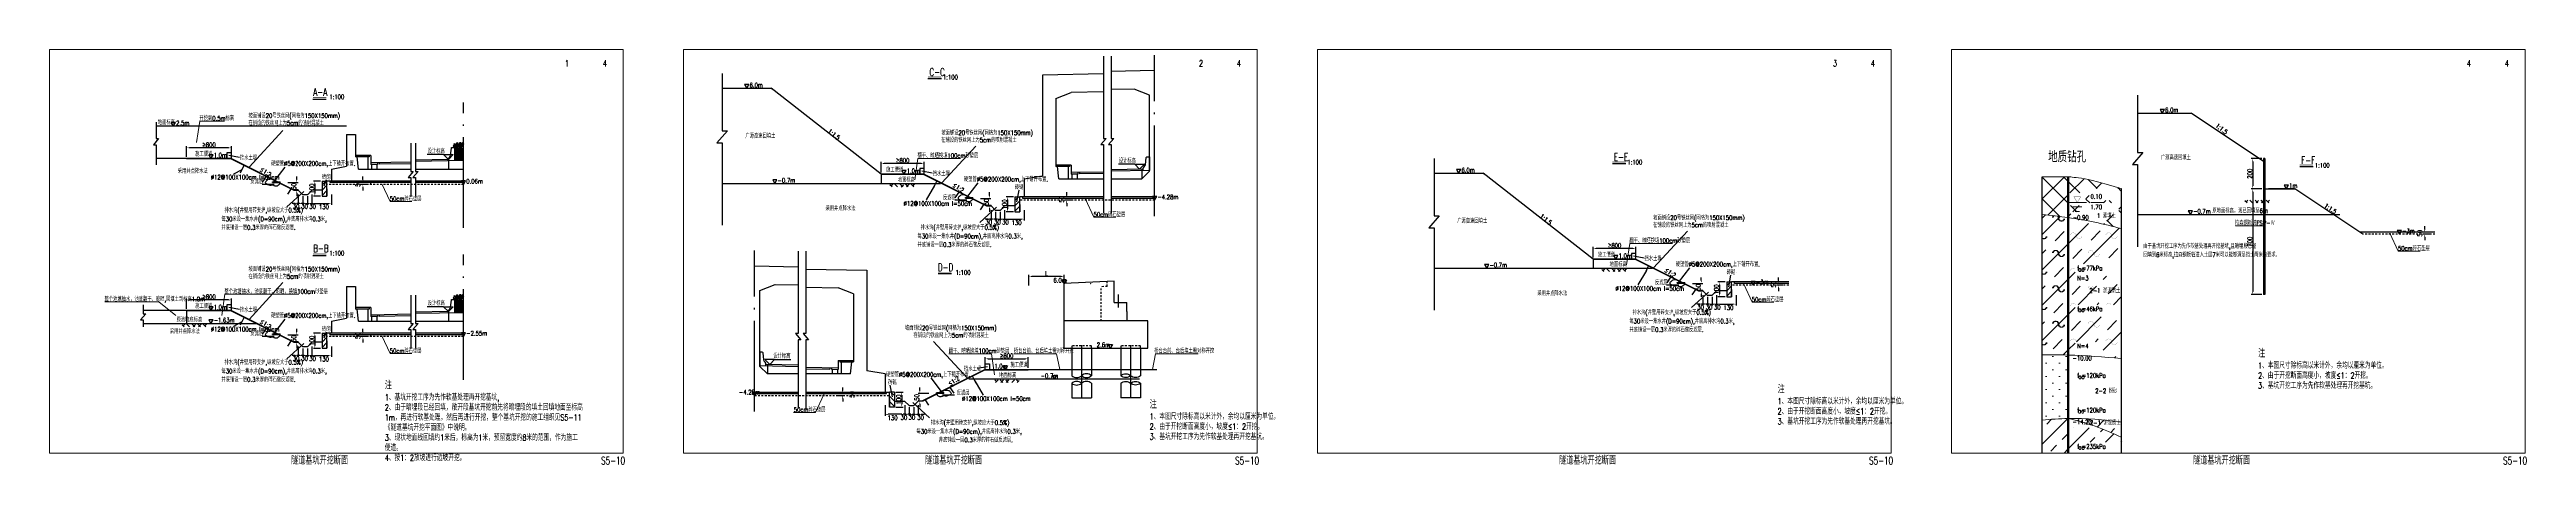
# Paper-space layout '布局1' of a CAD drawing. Header units: millimetres. Extents: x 30 to 1671, y 12 to 287.
# The model-space entities are those that its viewports show. They can reach past a viewport. Long polylines and large blocks are cut down to what shows.
import ezdxf
from ezdxf.enums import TextEntityAlignment as Align

# ---------------------------------------------------------------- set-up
doc = ezdxf.new("R2010")
doc.units = ezdxf.units.MM
doc.header["$LTSCALE"] = 0.25
doc.header["$MEASUREMENT"] = 0
for name, pattern in [('ACAD_ISO04W100', [30, 24, -3, 0, -3]), ('DASHED', [0.75, 0.5, -0.25]), ('连续线', [10, 10, 0])]:
    doc.linetypes.add(name, pattern=pattern)
for name, color, linetype in [('3', 3, 'Continuous'), ('C3', 3, 'Continuous'), ('DIM', 3, 'Continuous'), ('GJ', 4, 'Continuous'), ('GZ', 3, 'Continuous'), ('LG', 1, 'Continuous'), ('TEXT', 7, 'Continuous'), ('TEX文字', 7, 'Continuous'), ('中心线', 5, 'ACAD_ISO04W100'), ('填充', 8, 'Continuous'), ('文字', 7, 'Continuous'), ('次轮廓线', 7, 'Continuous'), ('虚线', 2, 'DASHED'), ('轮廓线', 1, 'Continuous')]:
    doc.layers.add(name, color=color, linetype=linetype)
for name, color, linetype, lineweight in [('poubase', 7, 'Continuous', 9), ('图层1', 7, 'Continuous', 9), ('引线', 7, 'Continuous', 13), ('水位', 7, 'Continuous', 0), ('钻孔孔轴', 7, 'Continuous', 0)]:
    doc.layers.add(name, color=color, linetype=linetype, lineweight=lineweight)
doc.styles.add('KT_宋体', font='宋体', dxfattribs={"height": 2.5})
doc.styles.get("Standard").update_dxf_attribs({"font": 'simplex1.shx', "width": 0.7, "bigfont": 'hztxt.shx'})
doc.styles.add('TSSD_Label', font='simplex1.shx', dxfattribs={"width": 0.7, "bigfont": 'hztxt.shx'})
doc.dimstyles.new('10', dxfattribs={"dimscale": 10, "dimtxt": 3, "dimasz": 2, "dimexe": 1, "dimexo": 1, "dimgap": 0.5, "dimtad": 1, "dimdec": 1, "dimdsep": 46, "dimtxsty": 'Standard', "dimcen": 0.5, "dimadec": 0, "dimazin": 0, "dimtfac": 1, "dimtdec": 1, "dimtofl": 0, "dimtmove": 2, "dimatfit": 3, "dimfxl": 0, "dimtolj": 1, "dimtzin": 0, "dimarcsym": 0})

# ---------------------------------------------------------------- blocks, each defined once
blk = doc.blocks.new('*D1')
at = {"layer": 'Defpoints', "color": 0, "ltscale": 100}
for p in [(-8173, -9492), (-8143, -9462), (-8143, -9549)]:
    blk.add_point(p, dxfattribs=at)
at = {"layer": 'DIM', "color": 0, "lineweight": -2, "ltscale": 100}
for p, q in [((-8173, -9502), (-8173, -9559)), ((-8143, -9489), (-8143, -9559)), ((-8193, -9549), (-8213, -9549)), ((-8123, -9549), (-8103, -9549))]:
    blk.add_line(p, q, dxfattribs=at)
at = {"layer": 'DIM', "color": 0, "ltscale": 100}
for points in [[(-8193, -9546), (-8193, -9553), (-8173, -9549)], [(-8123, -9546), (-8123, -9553), (-8143, -9549)]]:
    blk.add_solid(points, dxfattribs=at)
at = {"layer": 'DIM', "color": 0, "ltscale": 100, "insert": (-8138, -9570), "char_height": 30, "attachment_point": 5}
blk.add_mtext('\\A1;30', dxfattribs=at)
blk = doc.blocks.new('*D2')
at = {"layer": 'Defpoints', "color": 0, "ltscale": 100}
for p in [(-8124, -9502), (-8075, -9402), (-8075, -9502)]:
    blk.add_point(p, dxfattribs=at)
at = {"layer": 'DIM', "color": 0, "lineweight": -2, "ltscale": 100}
for p, q in [((-8085, -9402), (-8134, -9402)), ((-8085, -9502), (-8134, -9502)), ((-8124, -9422), (-8124, -9482))]:
    blk.add_line(p, q, dxfattribs=at)
at = {"layer": 'DIM', "color": 0, "ltscale": 100}
for points in [[(-8127, -9422), (-8120, -9422), (-8124, -9402)], [(-8127, -9482), (-8120, -9482), (-8124, -9502)]]:
    blk.add_solid(points, dxfattribs=at)
at = {"layer": 'DIM', "color": 0, "ltscale": 100, "insert": (-8144, -9452), "char_height": 30, "attachment_point": 5, "rotation": 90}
blk.add_mtext('\\A1;100', dxfattribs=at)
blk = doc.blocks.new('*D3')
at = {"layer": 'Defpoints', "color": 0, "ltscale": 100}
for p in [(-8143, -9462), (-8013, -9402), (-8013, -9549)]:
    blk.add_point(p, dxfattribs=at)
at = {"layer": 'DIM', "color": 0, "lineweight": -2, "ltscale": 100}
for p, q in [((-8143, -9489), (-8143, -9559)), ((-8013, -9489), (-8013, -9559)), ((-8123, -9549), (-8033, -9549))]:
    blk.add_line(p, q, dxfattribs=at)
at = {"layer": 'DIM', "color": 0, "ltscale": 100}
for points in [[(-8123, -9546), (-8123, -9553), (-8143, -9549)], [(-8033, -9546), (-8033, -9553), (-8013, -9549)]]:
    blk.add_solid(points, dxfattribs=at)
at = {"layer": 'DIM', "color": 0, "ltscale": 100, "insert": (-8064, -9573), "char_height": 30, "attachment_point": 5}
blk.add_mtext('\\A1;130', dxfattribs=at)
blk = doc.blocks.new('*D4')
at = {"layer": 'Defpoints', "color": 0, "ltscale": 100}
for p in [(-8203, -9492), (-8173, -9492), (-8173, -9549)]:
    blk.add_point(p, dxfattribs=at)
at = {"layer": 'DIM', "color": 0, "lineweight": -2, "ltscale": 100}
for p, q in [((-8203, -9502), (-8203, -9559)), ((-8173, -9502), (-8173, -9559)), ((-8223, -9549), (-8243, -9549)), ((-8153, -9549), (-8133, -9549))]:
    blk.add_line(p, q, dxfattribs=at)
at = {"layer": 'DIM', "color": 0, "ltscale": 100}
for points in [[(-8223, -9546), (-8223, -9553), (-8203, -9549)], [(-8153, -9546), (-8153, -9553), (-8173, -9549)]]:
    blk.add_solid(points, dxfattribs=at)
at = {"layer": 'DIM', "color": 0, "ltscale": 100, "insert": (-8191, -9569), "char_height": 30, "attachment_point": 5}
blk.add_mtext('\\A1;30', dxfattribs=at)
blk = doc.blocks.new('*D5')
at = {"layer": 'Defpoints', "color": 0, "ltscale": 100}
for p in [(-8233, -9462), (-8203, -9492), (-8203, -9549)]:
    blk.add_point(p, dxfattribs=at)
at = {"layer": 'DIM', "color": 0, "lineweight": -2, "ltscale": 100}
for p, q in [((-8233, -9489), (-8233, -9559)), ((-8203, -9502), (-8203, -9559)), ((-8253, -9549), (-8273, -9549)), ((-8183, -9549), (-8163, -9549))]:
    blk.add_line(p, q, dxfattribs=at)
at = {"layer": 'DIM', "color": 0, "ltscale": 100}
for points in [[(-8253, -9546), (-8253, -9553), (-8233, -9549)], [(-8183, -9546), (-8183, -9553), (-8203, -9549)]]:
    blk.add_solid(points, dxfattribs=at)
at = {"layer": 'DIM', "color": 0, "ltscale": 100, "insert": (-8248, -9570), "char_height": 30, "attachment_point": 5}
blk.add_mtext('\\A1;30', dxfattribs=at)
blk = doc.blocks.new('*D6')
at = {"layer": 'Defpoints', "color": 0, "ltscale": 100}
for p in [(-8313, -9412), (-8263, -9462), (-8244, -9412)]:
    blk.add_point(p, dxfattribs=at)
at = {"layer": 'DIM', "color": 0, "lineweight": -2, "ltscale": 100}
for p, q in [((-8303, -9412), (-8234, -9412)), ((-8253, -9462), (-8234, -9462)), ((-8244, -9392), (-8244, -9372)), ((-8244, -9482), (-8244, -9502))]:
    blk.add_line(p, q, dxfattribs=at)
at = {"layer": 'DIM', "color": 0, "ltscale": 100}
for points in [[(-8247, -9392), (-8240, -9392), (-8244, -9412)], [(-8247, -9482), (-8240, -9482), (-8244, -9462)]]:
    blk.add_solid(points, dxfattribs=at)
at = {"layer": 'DIM', "color": 0, "ltscale": 100, "insert": (-8264, -9437), "char_height": 30, "attachment_point": 5, "rotation": 90}
blk.add_mtext('\\A1;50', dxfattribs=at)
blk = doc.blocks.new('*D7')
at = {"layer": 'Defpoints', "color": 0, "ltscale": 100}
for p in [(-8961, -9181), (-8961, -9255), (-8677, -9252)]:
    blk.add_point(p, dxfattribs=at)
at = {"layer": 'DIM', "color": 0, "lineweight": -2, "ltscale": 100}
for p, q in [((-8961, -9241), (-8961, -9171)), ((-8697, -9181), (-8941, -9181)), ((-8677, -9241), (-8677, -9171))]:
    blk.add_line(p, q, dxfattribs=at)
at = {"layer": 'DIM', "color": 0, "ltscale": 100}
for points in [[(-8941, -9178), (-8941, -9185), (-8961, -9181)], [(-8697, -9178), (-8697, -9185), (-8677, -9181)]]:
    blk.add_solid(points, dxfattribs=at)
at = {"layer": 'DIM', "color": 0, "ltscale": 100, "insert": (-8819, -9161), "char_height": 30, "attachment_point": 5}
blk.add_mtext('\\A1;≥800', dxfattribs=at)
blk = doc.blocks.new('*D9')
at = {"layer": 'Defpoints', "color": 0, "ltscale": 100}
for p in [(-7732, -9424), (-7693, -9412), (-7693, -9424)]:
    blk.add_point(p, dxfattribs=at)
at = {"layer": 'DIM', "color": 0, "lineweight": -2, "ltscale": 100}
for p, q in [((-7703, -9412), (-7742, -9412)), ((-7703, -9424), (-7742, -9424)), ((-7732, -9392), (-7732, -9372)), ((-7732, -9444), (-7732, -9464))]:
    blk.add_line(p, q, dxfattribs=at)
at = {"layer": 'DIM', "color": 0, "ltscale": 100}
for points in [[(-7736, -9392), (-7729, -9392), (-7732, -9412)], [(-7736, -9444), (-7729, -9444), (-7732, -9424)]]:
    blk.add_solid(points, dxfattribs=at)
at = {"layer": 'DIM', "color": 0, "ltscale": 100, "insert": (-7765, -9418), "char_height": 30, "attachment_point": 5, "rotation": 90}
blk.add_mtext('\\A1;50', dxfattribs=at)
blk = doc.blocks.new('*D36')
at = {"layer": 'Defpoints', "color": 0, "ltscale": 100}
for p in [(-12655, -9929), (-12625, -9899), (-12625, -9986)]:
    blk.add_point(p, dxfattribs=at)
at = {"layer": 'DIM', "color": 0, "lineweight": -2, "ltscale": 100}
for p, q in [((-12675, -9986), (-12695, -9986)), ((-12655, -9939), (-12655, -9996)), ((-12625, -9926), (-12625, -9996)), ((-12605, -9986), (-12585, -9986))]:
    blk.add_line(p, q, dxfattribs=at)
at = {"layer": 'DIM', "color": 0, "ltscale": 100}
for points in [[(-12675, -9983), (-12675, -9989), (-12655, -9986)], [(-12605, -9983), (-12605, -9989), (-12625, -9986)]]:
    blk.add_solid(points, dxfattribs=at)
at = {"layer": 'DIM', "color": 0, "ltscale": 100, "insert": (-12620, -10007), "char_height": 30, "attachment_point": 5}
blk.add_mtext('\\A1;30', dxfattribs=at)
blk = doc.blocks.new('*D37')
at = {"layer": 'Defpoints', "color": 0, "ltscale": 100}
for p in [(-12557, -9839), (-12605, -9939), (-12557, -9939)]:
    blk.add_point(p, dxfattribs=at)
at = {"layer": 'DIM', "color": 0, "lineweight": -2, "ltscale": 100}
for p, q in [((-12567, -9839), (-12615, -9839)), ((-12567, -9939), (-12615, -9939)), ((-12605, -9859), (-12605, -9919))]:
    blk.add_line(p, q, dxfattribs=at)
at = {"layer": 'DIM', "color": 0, "ltscale": 100}
for points in [[(-12609, -9859), (-12602, -9859), (-12605, -9839)], [(-12609, -9919), (-12602, -9919), (-12605, -9939)]]:
    blk.add_solid(points, dxfattribs=at)
at = {"layer": 'DIM', "color": 0, "ltscale": 100, "insert": (-12625, -9889), "char_height": 30, "attachment_point": 5, "rotation": 90}
blk.add_mtext('\\A1;100', dxfattribs=at)
blk = doc.blocks.new('*D38')
at = {"layer": 'Defpoints', "color": 0, "ltscale": 100}
for p in [(-12495, -9839), (-12625, -9899), (-12495, -9986)]:
    blk.add_point(p, dxfattribs=at)
at = {"layer": 'DIM', "color": 0, "lineweight": -2, "ltscale": 100}
for p, q in [((-12625, -9926), (-12625, -9996)), ((-12605, -9986), (-12515, -9986)), ((-12495, -9926), (-12495, -9996))]:
    blk.add_line(p, q, dxfattribs=at)
at = {"layer": 'DIM', "color": 0, "ltscale": 100}
for points in [[(-12605, -9983), (-12605, -9989), (-12625, -9986)], [(-12515, -9983), (-12515, -9989), (-12495, -9986)]]:
    blk.add_solid(points, dxfattribs=at)
at = {"layer": 'DIM', "color": 0, "ltscale": 100, "insert": (-12545, -10010), "char_height": 30, "attachment_point": 5}
blk.add_mtext('\\A1;130', dxfattribs=at)
blk = doc.blocks.new('*D39')
at = {"layer": 'Defpoints', "color": 0, "ltscale": 100}
for p in [(-12685, -9929), (-12655, -9929), (-12655, -9986)]:
    blk.add_point(p, dxfattribs=at)
at = {"layer": 'DIM', "color": 0, "lineweight": -2, "ltscale": 100}
for p, q in [((-12705, -9986), (-12725, -9986)), ((-12685, -9939), (-12685, -9996)), ((-12655, -9939), (-12655, -9996)), ((-12635, -9986), (-12615, -9986))]:
    blk.add_line(p, q, dxfattribs=at)
at = {"layer": 'DIM', "color": 0, "ltscale": 100}
for points in [[(-12705, -9983), (-12705, -9989), (-12685, -9986)], [(-12635, -9983), (-12635, -9989), (-12655, -9986)]]:
    blk.add_solid(points, dxfattribs=at)
at = {"layer": 'DIM', "color": 0, "ltscale": 100, "insert": (-12673, -10006), "char_height": 30, "attachment_point": 5}
blk.add_mtext('\\A1;30', dxfattribs=at)
blk = doc.blocks.new('*D40')
at = {"layer": 'Defpoints', "color": 0, "ltscale": 100}
for p in [(-12715, -9899), (-12685, -9929), (-12685, -9986)]:
    blk.add_point(p, dxfattribs=at)
at = {"layer": 'DIM', "color": 0, "lineweight": -2, "ltscale": 100}
for p, q in [((-12735, -9986), (-12755, -9986)), ((-12715, -9926), (-12715, -9996)), ((-12685, -9939), (-12685, -9996)), ((-12665, -9986), (-12645, -9986))]:
    blk.add_line(p, q, dxfattribs=at)
at = {"layer": 'DIM', "color": 0, "ltscale": 100}
for points in [[(-12735, -9983), (-12735, -9989), (-12715, -9986)], [(-12665, -9983), (-12665, -9989), (-12685, -9986)]]:
    blk.add_solid(points, dxfattribs=at)
at = {"layer": 'DIM', "color": 0, "ltscale": 100, "insert": (-12730, -10007), "char_height": 30, "attachment_point": 5}
blk.add_mtext('\\A1;30', dxfattribs=at)
blk = doc.blocks.new('*D41')
at = {"layer": 'Defpoints', "color": 0, "ltscale": 100}
for p in [(-12795, -9849), (-12745, -9899), (-12725, -9849)]:
    blk.add_point(p, dxfattribs=at)
at = {"layer": 'DIM', "color": 0, "lineweight": -2, "ltscale": 100}
for p, q in [((-12725, -9829), (-12725, -9809)), ((-12785, -9849), (-12715, -9849)), ((-12735, -9899), (-12715, -9899)), ((-12725, -9919), (-12725, -9939))]:
    blk.add_line(p, q, dxfattribs=at)
at = {"layer": 'DIM', "color": 0, "ltscale": 100}
for points in [[(-12729, -9829), (-12722, -9829), (-12725, -9849)], [(-12729, -9919), (-12722, -9919), (-12725, -9899)]]:
    blk.add_solid(points, dxfattribs=at)
at = {"layer": 'DIM', "color": 0, "ltscale": 100, "insert": (-12745, -9874), "char_height": 30, "attachment_point": 5, "rotation": 90}
blk.add_mtext('\\A1;50', dxfattribs=at)
blk = doc.blocks.new('*D35')
at = {"layer": 'Defpoints', "color": 0, "ltscale": 100}
for p in [(-13456, -9618), (-13456, -9691), (-13158, -9688)]:
    blk.add_point(p, dxfattribs=at)
at = {"layer": 'DIM', "color": 0, "lineweight": -2, "ltscale": 100}
for p, q in [((-13456, -9678), (-13456, -9608)), ((-13178, -9618), (-13436, -9618)), ((-13158, -9678), (-13158, -9608))]:
    blk.add_line(p, q, dxfattribs=at)
at = {"layer": 'DIM', "color": 0, "ltscale": 100}
for points in [[(-13436, -9615), (-13436, -9622), (-13456, -9618)], [(-13178, -9615), (-13178, -9622), (-13158, -9618)]]:
    blk.add_solid(points, dxfattribs=at)
at = {"layer": 'DIM', "color": 0, "ltscale": 100, "insert": (-13307, -9598), "char_height": 30, "attachment_point": 5}
blk.add_mtext('\\A1;≥800', dxfattribs=at)
blk = doc.blocks.new('*D34')
at = {"layer": 'Defpoints', "color": 0, "ltscale": 100}
for p in [(-12287, -9861), (-12248, -9849), (-12248, -9861)]:
    blk.add_point(p, dxfattribs=at)
at = {"layer": 'DIM', "color": 0, "lineweight": -2, "ltscale": 100}
for p, q in [((-12287, -9829), (-12287, -9809)), ((-12258, -9849), (-12297, -9849)), ((-12258, -9861), (-12297, -9861)), ((-12287, -9881), (-12287, -9901))]:
    blk.add_line(p, q, dxfattribs=at)
at = {"layer": 'DIM', "color": 0, "ltscale": 100}
for points in [[(-12290, -9829), (-12284, -9829), (-12287, -9849)], [(-12290, -9881), (-12284, -9881), (-12287, -9861)]]:
    blk.add_solid(points, dxfattribs=at)
at = {"layer": 'DIM', "color": 0, "ltscale": 100, "insert": (-12320, -9855), "char_height": 30, "attachment_point": 5, "rotation": 90}
blk.add_mtext('\\A1;50', dxfattribs=at)
blk = doc.blocks.new('*D44')
at = {"layer": 'Defpoints', "color": 0, "ltscale": 100}
for p in [(-12655, -8922), (-12625, -8892), (-12625, -8980)]:
    blk.add_point(p, dxfattribs=at)
at = {"layer": 'DIM', "color": 0, "lineweight": -2, "ltscale": 100}
for p, q in [((-12675, -8980), (-12695, -8980)), ((-12655, -8932), (-12655, -8990)), ((-12625, -8920), (-12625, -8990)), ((-12605, -8980), (-12585, -8980))]:
    blk.add_line(p, q, dxfattribs=at)
at = {"layer": 'DIM', "color": 0, "ltscale": 100}
for points in [[(-12675, -8976), (-12675, -8983), (-12655, -8980)], [(-12605, -8976), (-12605, -8983), (-12625, -8980)]]:
    blk.add_solid(points, dxfattribs=at)
at = {"layer": 'DIM', "color": 0, "ltscale": 100, "insert": (-12620, -9000), "char_height": 30, "attachment_point": 5}
blk.add_mtext('\\A1;30', dxfattribs=at)
blk = doc.blocks.new('*D45')
at = {"layer": 'Defpoints', "color": 0, "ltscale": 100}
for p in [(-12557, -8832), (-12605, -8932), (-12557, -8932)]:
    blk.add_point(p, dxfattribs=at)
at = {"layer": 'DIM', "color": 0, "lineweight": -2, "ltscale": 100}
for p, q in [((-12567, -8832), (-12615, -8832)), ((-12605, -8852), (-12605, -8912)), ((-12567, -8932), (-12615, -8932))]:
    blk.add_line(p, q, dxfattribs=at)
at = {"layer": 'DIM', "color": 0, "ltscale": 100}
for points in [[(-12609, -8852), (-12602, -8852), (-12605, -8832)], [(-12609, -8912), (-12602, -8912), (-12605, -8932)]]:
    blk.add_solid(points, dxfattribs=at)
at = {"layer": 'DIM', "color": 0, "ltscale": 100, "insert": (-12625, -8882), "char_height": 30, "attachment_point": 5, "rotation": 90}
blk.add_mtext('\\A1;100', dxfattribs=at)
blk = doc.blocks.new('*D46')
at = {"layer": 'Defpoints', "color": 0, "ltscale": 100}
for p in [(-12495, -8832), (-12625, -8892), (-12495, -8980)]:
    blk.add_point(p, dxfattribs=at)
at = {"layer": 'DIM', "color": 0, "lineweight": -2, "ltscale": 100}
for p, q in [((-12625, -8920), (-12625, -8990)), ((-12605, -8980), (-12515, -8980)), ((-12495, -8920), (-12495, -8990))]:
    blk.add_line(p, q, dxfattribs=at)
at = {"layer": 'DIM', "color": 0, "ltscale": 100}
for points in [[(-12605, -8976), (-12605, -8983), (-12625, -8980)], [(-12515, -8976), (-12515, -8983), (-12495, -8980)]]:
    blk.add_solid(points, dxfattribs=at)
at = {"layer": 'DIM', "color": 0, "ltscale": 100, "insert": (-12545, -9003), "char_height": 30, "attachment_point": 5}
blk.add_mtext('\\A1;130', dxfattribs=at)
blk = doc.blocks.new('*D47')
at = {"layer": 'Defpoints', "color": 0, "ltscale": 100}
for p in [(-12685, -8922), (-12655, -8922), (-12655, -8980)]:
    blk.add_point(p, dxfattribs=at)
at = {"layer": 'DIM', "color": 0, "lineweight": -2, "ltscale": 100}
for p, q in [((-12705, -8980), (-12725, -8980)), ((-12685, -8932), (-12685, -8990)), ((-12655, -8932), (-12655, -8990)), ((-12635, -8980), (-12615, -8980))]:
    blk.add_line(p, q, dxfattribs=at)
at = {"layer": 'DIM', "color": 0, "ltscale": 100}
for points in [[(-12705, -8976), (-12705, -8983), (-12685, -8980)], [(-12635, -8976), (-12635, -8983), (-12655, -8980)]]:
    blk.add_solid(points, dxfattribs=at)
at = {"layer": 'DIM', "color": 0, "ltscale": 100, "insert": (-12673, -9000), "char_height": 30, "attachment_point": 5}
blk.add_mtext('\\A1;30', dxfattribs=at)
blk = doc.blocks.new('*D48')
at = {"layer": 'Defpoints', "color": 0, "ltscale": 100}
for p in [(-12715, -8892), (-12685, -8922), (-12685, -8980)]:
    blk.add_point(p, dxfattribs=at)
at = {"layer": 'DIM', "color": 0, "lineweight": -2, "ltscale": 100}
for p, q in [((-12735, -8980), (-12755, -8980)), ((-12715, -8920), (-12715, -8990)), ((-12685, -8932), (-12685, -8990)), ((-12665, -8980), (-12645, -8980))]:
    blk.add_line(p, q, dxfattribs=at)
at = {"layer": 'DIM', "color": 0, "ltscale": 100}
for points in [[(-12735, -8976), (-12735, -8983), (-12715, -8980)], [(-12665, -8976), (-12665, -8983), (-12685, -8980)]]:
    blk.add_solid(points, dxfattribs=at)
at = {"layer": 'DIM', "color": 0, "ltscale": 100, "insert": (-12730, -9000), "char_height": 30, "attachment_point": 5}
blk.add_mtext('\\A1;30', dxfattribs=at)
blk = doc.blocks.new('*D49')
at = {"layer": 'Defpoints', "color": 0, "ltscale": 100}
for p in [(-12795, -8842), (-12725, -8842), (-12745, -8892)]:
    blk.add_point(p, dxfattribs=at)
at = {"layer": 'DIM', "color": 0, "lineweight": -2, "ltscale": 100}
for p, q in [((-12785, -8842), (-12715, -8842)), ((-12725, -8822), (-12725, -8802)), ((-12735, -8892), (-12715, -8892)), ((-12725, -8912), (-12725, -8932))]:
    blk.add_line(p, q, dxfattribs=at)
at = {"layer": 'DIM', "color": 0, "ltscale": 100}
for points in [[(-12729, -8822), (-12722, -8822), (-12725, -8842)], [(-12729, -8912), (-12722, -8912), (-12725, -8892)]]:
    blk.add_solid(points, dxfattribs=at)
at = {"layer": 'DIM', "color": 0, "ltscale": 100, "insert": (-12745, -8867), "char_height": 30, "attachment_point": 5, "rotation": 90}
blk.add_mtext('\\A1;50', dxfattribs=at)
blk = doc.blocks.new('*D42')
at = {"layer": 'Defpoints', "color": 0, "ltscale": 100}
for p in [(-13456, -8612), (-13456, -8685), (-13158, -8682)]:
    blk.add_point(p, dxfattribs=at)
at = {"layer": 'DIM', "color": 0, "lineweight": -2, "ltscale": 100}
for p, q in [((-13456, -8672), (-13456, -8602)), ((-13178, -8612), (-13436, -8612)), ((-13158, -8672), (-13158, -8602))]:
    blk.add_line(p, q, dxfattribs=at)
at = {"layer": 'DIM', "color": 0, "ltscale": 100}
for points in [[(-13436, -8609), (-13436, -8615), (-13456, -8612)], [(-13178, -8609), (-13178, -8615), (-13158, -8612)]]:
    blk.add_solid(points, dxfattribs=at)
at = {"layer": 'DIM', "color": 0, "ltscale": 100, "insert": (-13307, -8592), "char_height": 30, "attachment_point": 5}
blk.add_mtext('\\A1;≥800', dxfattribs=at)
blk = doc.blocks.new('*D43')
at = {"layer": 'Defpoints', "color": 0, "ltscale": 100}
for p in [(-12287, -8855), (-12248, -8842), (-12248, -8855)]:
    blk.add_point(p, dxfattribs=at)
at = {"layer": 'DIM', "color": 0, "lineweight": -2, "ltscale": 100}
for p, q in [((-12258, -8842), (-12297, -8842)), ((-12258, -8855), (-12297, -8855)), ((-12287, -8822), (-12287, -8802)), ((-12287, -8875), (-12287, -8895))]:
    blk.add_line(p, q, dxfattribs=at)
at = {"layer": 'DIM', "color": 0, "ltscale": 100}
for points in [[(-12290, -8822), (-12284, -8822), (-12287, -8842)], [(-12290, -8875), (-12284, -8875), (-12287, -8855)]]:
    blk.add_solid(points, dxfattribs=at)
at = {"layer": 'DIM', "color": 0, "ltscale": 100, "insert": (-12320, -8848), "char_height": 30, "attachment_point": 5, "rotation": 90}
blk.add_mtext('\\A1;50', dxfattribs=at)
blk = doc.blocks.new('*D50')
at = {"layer": 'Defpoints', "color": 0, "ltscale": 100}
for p in [(-8805, -10754), (-8775, -10784), (-8805, -10841)]:
    blk.add_point(p, dxfattribs=at)
at = {"layer": 'DIM', "color": 0, "lineweight": -2, "ltscale": 100}
for p, q in [((-8805, -10781), (-8805, -10851)), ((-8775, -10794), (-8775, -10851)), ((-8825, -10841), (-8845, -10841)), ((-8755, -10841), (-8735, -10841))]:
    blk.add_line(p, q, dxfattribs=at)
at = {"layer": 'DIM', "color": 0, "ltscale": 100}
for points in [[(-8825, -10838), (-8825, -10845), (-8805, -10841)], [(-8755, -10838), (-8755, -10845), (-8775, -10841)]]:
    blk.add_solid(points, dxfattribs=at)
at = {"layer": 'DIM', "color": 0, "ltscale": 100, "insert": (-8810, -10862), "char_height": 30, "attachment_point": 5}
blk.add_mtext('\\A1;30', dxfattribs=at)
blk = doc.blocks.new('*D51')
at = {"layer": 'Defpoints', "color": 0, "ltscale": 100}
for p in [(-8873, -10694), (-8873, -10794), (-8825, -10794)]:
    blk.add_point(p, dxfattribs=at)
at = {"layer": 'DIM', "color": 0, "lineweight": -2, "ltscale": 100}
for p, q in [((-8863, -10694), (-8815, -10694)), ((-8863, -10794), (-8815, -10794)), ((-8825, -10714), (-8825, -10774))]:
    blk.add_line(p, q, dxfattribs=at)
at = {"layer": 'DIM', "color": 0, "ltscale": 100}
for points in [[(-8828, -10714), (-8822, -10714), (-8825, -10694)], [(-8828, -10774), (-8822, -10774), (-8825, -10794)]]:
    blk.add_solid(points, dxfattribs=at)
at = {"layer": 'DIM', "color": 0, "ltscale": 100, "insert": (-8845, -10744), "char_height": 30, "attachment_point": 5, "rotation": 90}
blk.add_mtext('\\A1;100', dxfattribs=at)
blk = doc.blocks.new('*D52')
at = {"layer": 'Defpoints', "color": 0, "ltscale": 100}
for p in [(-8935, -10694), (-8805, -10754), (-8935, -10841)]:
    blk.add_point(p, dxfattribs=at)
at = {"layer": 'DIM', "color": 0, "lineweight": -2, "ltscale": 100}
for p, q in [((-8935, -10781), (-8935, -10851)), ((-8805, -10781), (-8805, -10851)), ((-8825, -10841), (-8915, -10841))]:
    blk.add_line(p, q, dxfattribs=at)
at = {"layer": 'DIM', "color": 0, "ltscale": 100}
for points in [[(-8915, -10838), (-8915, -10845), (-8935, -10841)], [(-8825, -10838), (-8825, -10845), (-8805, -10841)]]:
    blk.add_solid(points, dxfattribs=at)
at = {"layer": 'DIM', "color": 0, "ltscale": 100, "insert": (-8885, -10865), "char_height": 30, "attachment_point": 5}
blk.add_mtext('\\A1;130', dxfattribs=at)
blk = doc.blocks.new('*D53')
at = {"layer": 'Defpoints', "color": 0, "ltscale": 100}
for p in [(-8775, -10784), (-8745, -10784), (-8775, -10841)]:
    blk.add_point(p, dxfattribs=at)
at = {"layer": 'DIM', "color": 0, "lineweight": -2, "ltscale": 100}
for p, q in [((-8775, -10794), (-8775, -10851)), ((-8745, -10794), (-8745, -10851)), ((-8795, -10841), (-8815, -10841)), ((-8725, -10841), (-8705, -10841))]:
    blk.add_line(p, q, dxfattribs=at)
at = {"layer": 'DIM', "color": 0, "ltscale": 100}
for points in [[(-8795, -10838), (-8795, -10845), (-8775, -10841)], [(-8725, -10838), (-8725, -10845), (-8745, -10841)]]:
    blk.add_solid(points, dxfattribs=at)
at = {"layer": 'DIM', "color": 0, "ltscale": 100, "insert": (-8757, -10861), "char_height": 30, "attachment_point": 5}
blk.add_mtext('\\A1;30', dxfattribs=at)
blk = doc.blocks.new('*D54')
at = {"layer": 'Defpoints', "color": 0, "ltscale": 100}
for p in [(-8745, -10784), (-8715, -10754), (-8745, -10841)]:
    blk.add_point(p, dxfattribs=at)
at = {"layer": 'DIM', "color": 0, "lineweight": -2, "ltscale": 100}
for p, q in [((-8745, -10794), (-8745, -10851)), ((-8715, -10781), (-8715, -10851)), ((-8765, -10841), (-8785, -10841)), ((-8695, -10841), (-8675, -10841))]:
    blk.add_line(p, q, dxfattribs=at)
at = {"layer": 'DIM', "color": 0, "ltscale": 100}
for points in [[(-8765, -10838), (-8765, -10845), (-8745, -10841)], [(-8695, -10838), (-8695, -10845), (-8715, -10841)]]:
    blk.add_solid(points, dxfattribs=at)
at = {"layer": 'DIM', "color": 0, "ltscale": 100, "insert": (-8700, -10862), "char_height": 30, "attachment_point": 5}
blk.add_mtext('\\A1;30', dxfattribs=at)
blk = doc.blocks.new('*D55')
at = {"layer": 'Defpoints', "color": 0, "ltscale": 100}
for p in [(-8705, -10704), (-8685, -10754), (-8635, -10704)]:
    blk.add_point(p, dxfattribs=at)
at = {"layer": 'DIM', "color": 0, "lineweight": -2, "ltscale": 100}
for p, q in [((-8705, -10684), (-8705, -10664)), ((-8645, -10704), (-8715, -10704)), ((-8695, -10754), (-8715, -10754)), ((-8705, -10774), (-8705, -10794))]:
    blk.add_line(p, q, dxfattribs=at)
at = {"layer": 'DIM', "color": 0, "ltscale": 100}
for points in [[(-8708, -10684), (-8702, -10684), (-8705, -10704)], [(-8708, -10774), (-8702, -10774), (-8705, -10754)]]:
    blk.add_solid(points, dxfattribs=at)
at = {"layer": 'DIM', "color": 0, "ltscale": 100, "insert": (-8725, -10729), "char_height": 30, "attachment_point": 5, "rotation": 90}
blk.add_mtext('\\A1;50', dxfattribs=at)
blk = doc.blocks.new('*D56')
at = {"layer": 'Defpoints', "color": 0, "ltscale": 100}
for p in [(-7988, -10474), (-8272, -10544), (-7988, -10547)]:
    blk.add_point(p, dxfattribs=at)
at = {"layer": 'DIM', "color": 0, "lineweight": -2, "ltscale": 100}
for p, q in [((-8272, -10534), (-8272, -10464)), ((-8252, -10474), (-8008, -10474)), ((-7988, -10534), (-7988, -10464))]:
    blk.add_line(p, q, dxfattribs=at)
at = {"layer": 'DIM', "color": 0, "ltscale": 100}
for points in [[(-8252, -10470), (-8252, -10477), (-8272, -10474)], [(-8008, -10470), (-8008, -10477), (-7988, -10474)]]:
    blk.add_solid(points, dxfattribs=at)
at = {"layer": 'DIM', "color": 0, "ltscale": 100, "insert": (-8130, -10454), "char_height": 30, "attachment_point": 5}
blk.add_mtext('\\A1;≥800', dxfattribs=at)
blk = doc.blocks.new('*D57')
at = {"layer": 'Defpoints', "color": 0, "ltscale": 100}
for p in [(-9255, -10704), (-9255, -10716), (-9216, -10716)]:
    blk.add_point(p, dxfattribs=at)
at = {"layer": 'DIM', "color": 0, "lineweight": -2, "ltscale": 100}
for p, q in [((-9216, -10684), (-9216, -10664)), ((-9245, -10704), (-9206, -10704)), ((-9245, -10716), (-9206, -10716)), ((-9216, -10736), (-9216, -10756))]:
    blk.add_line(p, q, dxfattribs=at)
at = {"layer": 'DIM', "color": 0, "ltscale": 100}
for points in [[(-9220, -10684), (-9213, -10684), (-9216, -10704)], [(-9220, -10736), (-9213, -10736), (-9216, -10716)]]:
    blk.add_solid(points, dxfattribs=at)
at = {"layer": 'DIM', "color": 0, "ltscale": 100, "insert": (-9154, -10710), "char_height": 30, "attachment_point": 5, "rotation": 90}
blk.add_mtext('\\A1;50', dxfattribs=at)
blk = doc.blocks.new('*D58')
at = {"layer": 'Defpoints', "color": 0, "ltscale": 100}
for p in [(-7982, -9929), (-7748, -10021), (-7982, -10497)]:
    blk.add_point(p, dxfattribs=at)
at = {"layer": 'DIM', "color": 0, "lineweight": -2, "ltscale": 100}
for p, q in [((-7982, -9989), (-7982, -9919)), ((-7768, -9929), (-7962, -9929)), ((-7748, -9989), (-7748, -9919))]:
    blk.add_line(p, q, dxfattribs=at)
at = {"layer": 'DIM', "color": 0, "ltscale": 100}
for points in [[(-7962, -9926), (-7962, -9933), (-7982, -9929)], [(-7768, -9926), (-7768, -9933), (-7748, -9929)]]:
    blk.add_solid(points, dxfattribs=at)
at = {"layer": 'DIM', "color": 0, "ltscale": 100, "insert": (-7865, -9909), "char_height": 30, "attachment_point": 5}
blk.add_mtext('\\A1;L', dxfattribs=at)
blk = doc.blocks.new('*D60')
at = {"layer": 'Defpoints', "color": 0, "ltscale": 100}
for p in [(-3896, -9917), (-3866, -9887), (-3866, -9974)]:
    blk.add_point(p, dxfattribs=at)
at = {"layer": 'DIM', "color": 0, "lineweight": -2, "ltscale": 100}
for p, q in [((-3916, -9974), (-3936, -9974)), ((-3896, -9927), (-3896, -9984)), ((-3866, -9914), (-3866, -9984)), ((-3846, -9974), (-3826, -9974))]:
    blk.add_line(p, q, dxfattribs=at)
at = {"layer": 'DIM', "color": 0, "ltscale": 100}
for points in [[(-3916, -9971), (-3916, -9977), (-3896, -9974)], [(-3846, -9971), (-3846, -9977), (-3866, -9974)]]:
    blk.add_solid(points, dxfattribs=at)
at = {"layer": 'DIM', "color": 0, "ltscale": 100, "insert": (-3861, -9995), "char_height": 30, "attachment_point": 5}
blk.add_mtext('\\A1;30', dxfattribs=at)
blk = doc.blocks.new('*D61')
at = {"layer": 'Defpoints', "color": 0, "ltscale": 100}
for p in [(-3798, -9827), (-3847, -9927), (-3798, -9927)]:
    blk.add_point(p, dxfattribs=at)
at = {"layer": 'DIM', "color": 0, "lineweight": -2, "ltscale": 100}
for p, q in [((-3808, -9827), (-3857, -9827)), ((-3808, -9927), (-3857, -9927)), ((-3847, -9847), (-3847, -9907))]:
    blk.add_line(p, q, dxfattribs=at)
at = {"layer": 'DIM', "color": 0, "ltscale": 100}
for points in [[(-3850, -9847), (-3844, -9847), (-3847, -9827)], [(-3850, -9907), (-3844, -9907), (-3847, -9927)]]:
    blk.add_solid(points, dxfattribs=at)
at = {"layer": 'DIM', "color": 0, "ltscale": 100, "insert": (-3867, -9877), "char_height": 30, "attachment_point": 5, "rotation": 90}
blk.add_mtext('\\A1;100', dxfattribs=at)
blk = doc.blocks.new('*D62')
at = {"layer": 'Defpoints', "color": 0, "ltscale": 100}
for p in [(-3736, -9827), (-3866, -9887), (-3736, -9974)]:
    blk.add_point(p, dxfattribs=at)
at = {"layer": 'DIM', "color": 0, "lineweight": -2, "ltscale": 100}
for p, q in [((-3866, -9914), (-3866, -9984)), ((-3846, -9974), (-3756, -9974)), ((-3736, -9914), (-3736, -9984))]:
    blk.add_line(p, q, dxfattribs=at)
at = {"layer": 'DIM', "color": 0, "ltscale": 100}
for points in [[(-3846, -9971), (-3846, -9977), (-3866, -9974)], [(-3756, -9971), (-3756, -9977), (-3736, -9974)]]:
    blk.add_solid(points, dxfattribs=at)
at = {"layer": 'DIM', "color": 0, "ltscale": 100, "insert": (-3787, -9998), "char_height": 30, "attachment_point": 5}
blk.add_mtext('\\A1;130', dxfattribs=at)
blk = doc.blocks.new('*D63')
at = {"layer": 'Defpoints', "color": 0, "ltscale": 100}
for p in [(-3926, -9917), (-3896, -9917), (-3896, -9974)]:
    blk.add_point(p, dxfattribs=at)
at = {"layer": 'DIM', "color": 0, "lineweight": -2, "ltscale": 100}
for p, q in [((-3946, -9974), (-3966, -9974)), ((-3926, -9927), (-3926, -9984)), ((-3896, -9927), (-3896, -9984)), ((-3876, -9974), (-3856, -9974))]:
    blk.add_line(p, q, dxfattribs=at)
at = {"layer": 'DIM', "color": 0, "ltscale": 100}
for points in [[(-3946, -9971), (-3946, -9977), (-3926, -9974)], [(-3876, -9971), (-3876, -9977), (-3896, -9974)]]:
    blk.add_solid(points, dxfattribs=at)
at = {"layer": 'DIM', "color": 0, "ltscale": 100, "insert": (-3915, -9994), "char_height": 30, "attachment_point": 5}
blk.add_mtext('\\A1;30', dxfattribs=at)
blk = doc.blocks.new('*D64')
at = {"layer": 'Defpoints', "color": 0, "ltscale": 100}
for p in [(-3956, -9887), (-3926, -9917), (-3926, -9974)]:
    blk.add_point(p, dxfattribs=at)
at = {"layer": 'DIM', "color": 0, "lineweight": -2, "ltscale": 100}
for p, q in [((-3976, -9974), (-3996, -9974)), ((-3956, -9914), (-3956, -9984)), ((-3926, -9927), (-3926, -9984)), ((-3906, -9974), (-3886, -9974))]:
    blk.add_line(p, q, dxfattribs=at)
at = {"layer": 'DIM', "color": 0, "ltscale": 100}
for points in [[(-3976, -9971), (-3976, -9977), (-3956, -9974)], [(-3906, -9971), (-3906, -9977), (-3926, -9974)]]:
    blk.add_solid(points, dxfattribs=at)
at = {"layer": 'DIM', "color": 0, "ltscale": 100, "insert": (-3972, -9995), "char_height": 30, "attachment_point": 5}
blk.add_mtext('\\A1;30', dxfattribs=at)
blk = doc.blocks.new('*D65')
at = {"layer": 'Defpoints', "color": 0, "ltscale": 100}
for p in [(-4036, -9837), (-3967, -9837), (-3986, -9887)]:
    blk.add_point(p, dxfattribs=at)
at = {"layer": 'DIM', "color": 0, "lineweight": -2, "ltscale": 100}
for p, q in [((-4026, -9837), (-3957, -9837)), ((-3967, -9817), (-3967, -9797)), ((-3976, -9887), (-3957, -9887)), ((-3967, -9907), (-3967, -9927))]:
    blk.add_line(p, q, dxfattribs=at)
at = {"layer": 'DIM', "color": 0, "ltscale": 100}
for points in [[(-3970, -9817), (-3964, -9817), (-3967, -9837)], [(-3970, -9907), (-3964, -9907), (-3967, -9887)]]:
    blk.add_solid(points, dxfattribs=at)
at = {"layer": 'DIM', "color": 0, "ltscale": 100, "insert": (-3987, -9862), "char_height": 30, "attachment_point": 5, "rotation": 90}
blk.add_mtext('\\A1;50', dxfattribs=at)
blk = doc.blocks.new('*D66')
at = {"layer": 'Defpoints', "color": 0, "ltscale": 100}
for p in [(-4684, -9606), (-4684, -9679), (-4400, -9676)]:
    blk.add_point(p, dxfattribs=at)
at = {"layer": 'DIM', "color": 0, "lineweight": -2, "ltscale": 100}
for p, q in [((-4684, -9666), (-4684, -9596)), ((-4420, -9606), (-4664, -9606)), ((-4400, -9666), (-4400, -9596))]:
    blk.add_line(p, q, dxfattribs=at)
at = {"layer": 'DIM', "color": 0, "ltscale": 100}
for points in [[(-4664, -9603), (-4664, -9610), (-4684, -9606)], [(-4420, -9603), (-4420, -9610), (-4400, -9606)]]:
    blk.add_solid(points, dxfattribs=at)
at = {"layer": 'DIM', "color": 0, "ltscale": 100, "insert": (-4542, -9586), "char_height": 30, "attachment_point": 5}
blk.add_mtext('\\A1;≥800', dxfattribs=at)
blk = doc.blocks.new('*D67')
at = {"layer": 'Defpoints', "color": 0, "ltscale": 100}
for p in [(-3417, -9837), (-3455, -9849), (-3417, -9849)]:
    blk.add_point(p, dxfattribs=at)
at = {"layer": 'DIM', "color": 0, "lineweight": -2, "ltscale": 100}
for p, q in [((-3427, -9837), (-3465, -9837)), ((-3455, -9817), (-3455, -9797)), ((-3427, -9849), (-3465, -9849)), ((-3455, -9869), (-3455, -9889))]:
    blk.add_line(p, q, dxfattribs=at)
at = {"layer": 'DIM', "color": 0, "ltscale": 100}
for points in [[(-3459, -9817), (-3452, -9817), (-3455, -9837)], [(-3459, -9869), (-3452, -9869), (-3455, -9849)]]:
    blk.add_solid(points, dxfattribs=at)
at = {"layer": 'DIM', "color": 0, "ltscale": 100, "insert": (-3488, -9843), "char_height": 30, "attachment_point": 5, "rotation": 90}
blk.add_mtext('\\A1;50', dxfattribs=at)
blk = doc.blocks.new('*D69')
at = {"layer": 'Defpoints', "color": 0, "ltscale": 100}
for p in [(719, -10326), (758, -10314), (758, -10326)]:
    blk.add_point(p, dxfattribs=at)
at = {"layer": 'DIM', "color": 0, "lineweight": -2, "ltscale": 100}
for p, q in [((748, -10314), (709, -10314)), ((748, -10326), (709, -10326)), ((719, -10294), (719, -10274)), ((719, -10346), (719, -10366))]:
    blk.add_line(p, q, dxfattribs=at)
at = {"layer": 'DIM', "color": 0, "ltscale": 100}
for points in [[(716, -10294), (723, -10294), (719, -10314)], [(716, -10346), (723, -10346), (719, -10326)]]:
    blk.add_solid(points, dxfattribs=at)
at = {"layer": 'DIM', "color": 0, "ltscale": 100, "insert": (687, -10320), "char_height": 30, "attachment_point": 5, "rotation": 90}
blk.add_mtext('\\A1;50', dxfattribs=at)
blk = doc.blocks.new('*D70')
at = {"layer": 'Defpoints', "color": 0, "ltscale": 100}
for p in [(-348, -9826), (-420, -10026), (-341, -10026)]:
    blk.add_point(p, dxfattribs=at)
at = {"layer": 'DIM', "color": 0, "lineweight": -2, "ltscale": 100}
for p, q in [((-360, -9826), (-430, -9826)), ((-420, -9846), (-420, -10006)), ((-360, -10026), (-430, -10026))]:
    blk.add_line(p, q, dxfattribs=at)
at = {"layer": 'DIM', "color": 0, "ltscale": 100}
for points in [[(-423, -9846), (-417, -9846), (-420, -9826)], [(-423, -10006), (-417, -10006), (-420, -10026)]]:
    blk.add_solid(points, dxfattribs=at)
at = {"layer": 'DIM', "color": 0, "ltscale": 100, "insert": (-440, -9926), "char_height": 30, "attachment_point": 5, "rotation": 90}
blk.add_mtext('\\A1;200', dxfattribs=at)
blk = doc.blocks.new('*D71')
at = {"layer": 'Defpoints', "color": 0, "ltscale": 100}
for p in [(-341, -10026), (-420, -10726), (-347, -10726)]:
    blk.add_point(p, dxfattribs=at)
at = {"layer": 'DIM', "color": 0, "lineweight": -2, "ltscale": 100}
for p, q in [((-360, -10026), (-430, -10026)), ((-420, -10046), (-420, -10706)), ((-360, -10726), (-430, -10726))]:
    blk.add_line(p, q, dxfattribs=at)
at = {"layer": 'DIM', "color": 0, "ltscale": 100}
for points in [[(-423, -10046), (-417, -10046), (-420, -10026)], [(-423, -10706), (-417, -10706), (-420, -10726)]]:
    blk.add_solid(points, dxfattribs=at)
at = {"layer": 'DIM', "color": 0, "ltscale": 100, "insert": (-440, -10376), "char_height": 30, "attachment_point": 5, "rotation": 90}
blk.add_mtext('\\A1;700', dxfattribs=at)

msp = doc.modelspace()

# ---------------------------------------------------------------- hatches: boundary and pattern name
at = {"layer": 'GZ'}
h = msp.add_hatch(dxfattribs=at)
h.set_pattern_fill('ANSI31', color=256, scale=200, style=0)
h.set_pattern_definition([(45, (-66145.501, -36034.257), (-17.67767, 17.67767), [])])
h.paths.add_polyline_path([(-12524.88, -8832.23), (-12556.85, -8832.23), (-12556.85, -8932.23), (-12524.88, -8932.23)])
h = msp.add_hatch(dxfattribs=at)
h.set_pattern_fill('ANSI38', color=256, scale=8, style=0)
h.set_pattern_definition([(135, (40191.314, -37223.282), (17.960512, 17.960512), []), (45, (40191.314, -37223.282), (53.881537, 17.960512), [63.5, -38.1])])
h.paths.add_polyline_path([(-8902.61, -9336.44), (-8902.61, -9319.08), (-8731.18, -9319.08), (-8731.18, -9336.44)])
h = msp.add_hatch(dxfattribs=at)
h.set_pattern_fill('ANSI31', color=256, scale=200, style=0)
h.set_pattern_definition([(45, (-61663.85, -36603.823), (-17.67767, 17.67767), [])])
h.paths.add_polyline_path([(-8043.23, -9401.79), (-8075.19, -9401.79), (-8075.19, -9501.79), (-8043.23, -9501.79)])
h = msp.add_hatch(dxfattribs=at)
h.set_pattern_fill('ANSI38', color=256, scale=8, style=0)
h.set_pattern_definition([(135, (35608.743, -37683.442), (17.960512, 17.960512), []), (45, (35608.743, -37683.442), (53.881537, 17.960512), [63.5, -38.1])])
h.paths.add_polyline_path([(-13485.18, -9796.6), (-13485.18, -9779.24), (-13313.75, -9779.24), (-13313.75, -9796.6)])
h = msp.add_hatch(dxfattribs=at)
h.set_pattern_fill('ANSI31', color=256, scale=200, style=0)
h.set_pattern_definition([(45, (-66145.501, -37040.554), (-17.67767, 17.67767), [])])
h.paths.add_polyline_path([(-12524.88, -9838.52), (-12556.85, -9838.52), (-12556.85, -9938.52), (-12524.88, -9938.52)])
h = msp.add_hatch(dxfattribs=at)
h.set_pattern_fill('ANSI38', color=256, scale=8, style=0)
h.set_pattern_definition([(135, (44468.13, -37645.877), (17.960512, 17.960512), []), (45, (44468.13, -37645.877), (53.881537, 17.960512), [63.5, -38.1])])
h.paths.add_polyline_path([(-4625.79, -9759.04), (-4625.79, -9741.67), (-4454.36, -9741.67), (-4454.36, -9759.04)])
h = msp.add_hatch(dxfattribs=at)
h.set_pattern_fill('ANSI31', color=256, scale=200, style=0)
h.set_pattern_definition([(45, (-57387.032, -37028.62), (-17.67767, 17.67767), [])])
h.paths.add_polyline_path([(-3766.41, -9826.59), (-3798.38, -9826.59), (-3798.38, -9926.59), (-3766.41, -9926.59)])
h = msp.add_hatch(dxfattribs=at)
h.set_pattern_fill('ANSI38', color=256, scale=8, style=0)
h.set_pattern_definition([(135, (48622.406, -38005.19), (17.960512, 17.960512), []), (45, (48622.406, -38005.19), (53.881537, 17.960512), [63.5, -38.1])])
h.paths.add_polyline_path([(-471.51, -10118.35), (-471.51, -10100.98), (-300.09, -10100.98), (-300.09, -10118.35)])
h = msp.add_hatch(dxfattribs=at)
h.set_pattern_fill('ANSI38', color=256, scale=8, style=0)
h.set_pattern_definition([(45, (-57140.005, -38516.96), (-17.960512, 17.960512), []), (135, (-57140.005, -38516.96), (-53.881537, 17.960512), [63.5, -38.1])])
h.paths.add_polyline_path([(-8046.08, -10630.12), (-8046.08, -10612.75), (-8217.51, -10612.75), (-8217.51, -10630.12)])
h = msp.add_hatch(dxfattribs=at)
h.set_pattern_fill('ANSI31', color=256, scale=200, style=0)
h.set_pattern_definition([(135, (44715.158, -37895.89), (17.67767, 17.67767), [])])
h.paths.add_polyline_path([(-8905.46, -10693.86), (-8873.5, -10693.86), (-8873.5, -10793.86), (-8905.46, -10793.86)])
at = {"layer": '图层1'}
h = msp.add_hatch(dxfattribs=at)
h.set_pattern_fill('粉砂', color=256, scale=10.95, style=0)
h.set_pattern_definition([(0, (-19527.056, -17005.17), (43.8, 43.8), [0, -87.6])])
h.paths.add_polyline_path([(-2629.7, -11427.67), (-2249.04, -11427.67), (-2249.04, -11309.67), (-2629.7, -11309.67)], flags=24)
h.paths.add_polyline_path([(-3245.75, -11818.05), (-2963.5, -11818.05), (-2963.5, -11739.3), (-3245.75, -11739.3)], flags=9)
h.paths.add_polyline_path([(-3232.53, -11379.28), (-2950.28, -11379.28), (-2950.28, -11300.53), (-3232.53, -11300.53)], flags=24)
h.paths.add_polyline_path([(-1755.24, -11545.4), (-1649.79, -11545.4), (-1649.79, -11459.45), (-1755.24, -11459.45)], flags=8)
h.paths.add_polyline_path([(-1755.24, -11545.4), (-1649.79, -11545.4), (-1649.79, -11459.45), (-1755.24, -11459.45)], flags=24)
h.paths.add_polyline_path([(-1959.45, -11571.58), (-1728.33, -11571.58), (-1728.33, -11489.36), (-1959.45, -11489.36)], flags=24)
h.paths.add_polyline_path([(-1753.06, -11587.32), (-1651.96, -11587.32), (-1651.96, -11514.42), (-1753.06, -11514.42)], flags=25)
h.paths.add_polyline_path([(-3202.4, -11549.71), (-2971.32, -11549.71), (-2971.32, -11467.6), (-3202.4, -11467.6)], flags=24)
h.paths.add_polyline_path([(-3202.42, -11319.81), (-3015.6, -11319.81), (-3015.6, -11237.58), (-3202.42, -11237.58)], flags=24)
h.paths.add_polyline_path([(-1840.74, -11391.48), (-1751.78, -11391.48), (-1751.78, -11284.61), (-1840.74, -11284.61)], flags=24)
h.paths.add_polyline_path([(-1814.67, -11125.36), (-1814.67, -11557.11), (-1810.79, -11556.7), (-1804.56, -11556.06), (-1798.32, -11555.43), (-1792.09, -11554.83), (-1785.86, -11554.24), (-1779.63, -11553.67), (-1773.39, -11553.12), (-1767.16, -11552.59), (-1760.93, -11552.07), (-1754.7, -11551.58), (-1748.46, -11551.1), (-1742.23, -11550.65), (-1736, -11550.21), (-1729.77, -11549.8), (-1723.54, -11549.4), (-1717.3, -11549.03), (-1711.07, -11548.67), (-1704.84, -11548.34), (-1698.61, -11548.02), (-1692.37, -11547.73), (-1686.14, -11547.46), (-1679.91, -11547.21), (-1673.68, -11546.98), (-1667.44, -11546.78), (-1661.21, -11546.59), (-1654.98, -11546.43), (-1648.75, -11546.29), (-1642.51, -11546.17), (-1642.51, -11126.17), (-1648.83, -11126), (-1655.15, -11125.84), (-1661.48, -11125.7), (-1667.8, -11125.56), (-1674.12, -11125.44), (-1680.44, -11125.32), (-1686.77, -11125.22), (-1693.09, -11125.12), (-1699.42, -11125.04), (-1705.74, -11124.97), (-1712.07, -11124.91), (-1718.39, -11124.86), (-1724.72, -11124.82), (-1731.05, -11124.79), (-1737.37, -11124.77), (-1743.7, -11124.76), (-1750.03, -11124.76), (-1756.36, -11124.77), (-1762.69, -11124.79), (-1769.02, -11124.82), (-1775.35, -11124.86), (-1781.68, -11124.92), (-1788.01, -11124.98), (-1794.34, -11125.05), (-1800.67, -11125.14), (-1807, -11125.23), (-1813.33, -11125.33)])
h.paths.add_polyline_path([(-1814.67, -9920.57), (-1192.2, -9920.57), (-1192.2, -12848.87), (-1814.67, -12848.87)])
h.paths.add_polyline_path([(-1814.67, -9920.57), (-1192.2, -9920.57), (-1192.2, -12848.87), (-1814.67, -12848.87)])
h = msp.add_hatch(dxfattribs=at)
h.set_pattern_fill('素填土', color=256, scale=9, style=0)
h.set_pattern_definition([(45, (-19527.06, -17005.17), (-72.00186, 72.00186), []), (135, (-19383.06, -17005.17), (-72.00186, -72.00186), [])])
h.paths.add_polyline_path([(-3109, -10068.3), (-2912.09, -10068.3), (-2912.09, -9989.55), (-3109, -9989.55)], flags=25)
h.paths.add_polyline_path([(-3109, -9973.5), (-2912.09, -9973.5), (-2912.09, -9894.75), (-3109, -9894.75)], flags=9)
h.paths.add_polyline_path([(-3243.96, -10005.92), (-3131.13, -10005.92), (-3131.13, -9923.42), (-3243.96, -9923.42)], flags=24)
h.paths.add_polyline_path([(-1814.67, -9946.17), (-1814.67, -10196.92), (-1813.36, -10197.03), (-1808.85, -10197.43), (-1804.34, -10197.82), (-1799.83, -10198.22), (-1795.32, -10198.63), (-1790.81, -10199.04), (-1786.3, -10199.46), (-1781.79, -10199.88), (-1777.28, -10200.31), (-1772.78, -10200.75), (-1768.27, -10201.19), (-1763.77, -10201.63), (-1759.26, -10202.08), (-1754.76, -10202.54), (-1750.26, -10203), (-1745.76, -10203.47), (-1741.26, -10203.95), (-1736.76, -10204.43), (-1732.26, -10204.92), (-1727.76, -10205.41), (-1723.27, -10205.91), (-1718.77, -10206.42), (-1714.28, -10206.94), (-1709.78, -10207.46), (-1705.29, -10207.99), (-1700.8, -10208.52), (-1696.31, -10209.07), (-1691.82, -10209.62), (-1687.33, -10210.17), (-1682.84, -10210.74), (-1678.36, -10211.31), (-1673.87, -10211.89), (-1669.39, -10212.48), (-1664.91, -10213.07), (-1660.43, -10213.68), (-1655.95, -10214.29), (-1651.47, -10214.91), (-1646.99, -10215.54), (-1642.51, -10216.17), (-1642.51, -9946.17)])
h = msp.add_hatch(dxfattribs=at)
h.set_pattern_fill('淤泥质粉质粘土', color=256, scale=3.9, style=0)
h.set_pattern_definition([(45, (-19525.89, -16998.52), (1e-14, 233.9647), [0, -165.438]), (45, (-19524.44, -16995.42), (1e-14, 233.9647), [0, -165.438]), (45, (-19521.2, -16991.52), (1e-14, 233.9647), [0, -165.438]), (45, (-19517.3, -16988.28), (1e-14, 233.9647), [0, -165.438]), (45, (-19512.43, -16986.3), (1e-14, 233.9647), [0, -165.438]), (45, (-19507.56, -16985.67), (1e-14, 233.9647), [0, -165.438]), (45, (-19502.68, -16986.3), (1e-14, 233.9647), [0, -165.438]), (45, (-19497.8, -16988.28), (1e-14, 233.9647), [0, -165.438]), (45, (-19493.9, -16991.52), (1e-14, 233.9647), [0, -165.438]), (45, (-19490.67, -16995.42), (1e-14, 233.9647), [0, -165.438]), (45, (-19489.23, -16998.52), (1e-14, 233.9647), [0, -165.438]), (45, (-19488.06, -17005.17), (1e-14, 233.9647), [0, -165.438]), (45, (-19486.89, -17011.82), (1e-14, 233.9647), [0, -165.438]), (45, (-19485.44, -17014.92), (1e-14, 233.9647), [0, -165.438]), (45, (-19482.2, -17018.82), (1e-14, 233.9647), [0, -165.438]), (45, (-19478.3, -17022.06), (1e-14, 233.9647), [0, -165.438]), (45, (-19473.43, -17024.05), (1e-14, 233.9647), [0, -165.438]), (45, (-19468.56, -17024.67), (1e-14, 233.9647), [0, -165.438]), (45, (-19463.68, -17024.05), (1e-14, 233.9647), [0, -165.438]), (45, (-19458.8, -17022.06), (1e-14, 233.9647), [0, -165.438]), (45, (-19454.9, -17018.82), (1e-14, 233.9647), [0, -165.438]), (45, (-19451.67, -17014.92), (1e-14, 233.9647), [0, -165.438]), (45, (-19450.23, -17011.82), (1e-14, 233.9647), [0, -165.438]), (45, (-19488.06, -17005.17), (-116.9823, 116.9823), []), (45, (-19361.62, -17005.17), (-116.9823, 116.9823), [85.8, -85.8])])
h.paths.add_polyline_path([(-1755.24, -10875.4), (-1649.79, -10875.4), (-1649.79, -10789.45), (-1755.24, -10789.45)], flags=24)
h.paths.add_polyline_path([(-1755.24, -10875.4), (-1649.79, -10875.4), (-1649.79, -10789.45), (-1755.24, -10789.45)], flags=8)
h.paths.add_polyline_path([(-1755.24, -10605.4), (-1649.79, -10605.4), (-1649.79, -10519.45), (-1755.24, -10519.45)], flags=24)
h.paths.add_polyline_path([(-1755.24, -10605.4), (-1649.79, -10605.4), (-1649.79, -10519.45), (-1755.24, -10519.45)], flags=8)
h.paths.add_polyline_path([(-3171.77, -10156.13), (-3120.4, -10156.13), (-3120.4, -10130.03), (-3171.77, -10130.03)], flags=8)
h.paths.add_polyline_path([(-3220.92, -10160.18), (-2852.59, -10160.18), (-2852.59, -10079.18), (-3220.92, -10079.18)], flags=24)
h.paths.add_polyline_path([(-1753.06, -11117.32), (-1651.96, -11117.32), (-1651.96, -11044.42), (-1753.06, -11044.42)], flags=24)
h.paths.add_polyline_path([(-1753.06, -10647.32), (-1651.96, -10647.32), (-1651.96, -10574.42), (-1753.06, -10574.42)], flags=24)
h.paths.add_polyline_path([(-3202.42, -11319.81), (-3015.6, -11319.81), (-3015.6, -11237.58), (-3202.42, -11237.58)], flags=25)
h.paths.add_polyline_path([(-3202.42, -11079.81), (-3015.6, -11079.81), (-3015.6, -10997.58), (-3202.42, -10997.58)], flags=24)
h.paths.add_polyline_path([(-3202.4, -10849.71), (-3015.62, -10849.71), (-3015.62, -10767.6), (-3202.4, -10767.6)], flags=24)
h.paths.add_polyline_path([(-3202.4, -10609.71), (-3015.62, -10609.71), (-3015.62, -10527.6), (-3202.4, -10527.6)], flags=24)
h.paths.add_polyline_path([(-1814.67, -10196.92), (-1814.67, -11125.35), (-1819.66, -11125.45), (-1813.33, -11125.33), (-1807, -11125.23), (-1800.67, -11125.14), (-1794.34, -11125.05), (-1788.01, -11124.98), (-1781.68, -11124.92), (-1775.35, -11124.86), (-1769.02, -11124.82), (-1762.69, -11124.79), (-1756.36, -11124.77), (-1750.03, -11124.76), (-1743.7, -11124.76), (-1737.37, -11124.77), (-1731.05, -11124.79), (-1724.72, -11124.82), (-1718.39, -11124.86), (-1712.07, -11124.91), (-1705.74, -11124.97), (-1699.42, -11125.04), (-1693.09, -11125.12), (-1686.77, -11125.22), (-1680.44, -11125.32), (-1674.12, -11125.44), (-1667.8, -11125.56), (-1661.48, -11125.7), (-1655.15, -11125.84), (-1648.83, -11126), (-1642.51, -11126.17), (-1642.51, -10216.17), (-1648.74, -10215.29), (-1654.96, -10214.42), (-1661.19, -10213.57), (-1667.42, -10212.74), (-1673.65, -10211.92), (-1679.88, -10211.12), (-1686.12, -10210.33), (-1692.35, -10209.55), (-1698.59, -10208.79), (-1704.84, -10208.04), (-1711.08, -10207.31), (-1717.33, -10206.59), (-1723.57, -10205.88), (-1729.82, -10205.19), (-1736.07, -10204.5), (-1742.33, -10203.83), (-1748.58, -10203.18), (-1754.84, -10202.53), (-1761.1, -10201.9), (-1767.36, -10201.28), (-1773.62, -10200.66), (-1779.89, -10200.06), (-1786.15, -10199.47), (-1792.42, -10198.9), (-1798.69, -10198.33), (-1804.96, -10197.77), (-1811.23, -10197.22)])
h.paths.add_polyline_path([(-2157.6, -10174.85), (-2154.55, -10175.04), (-2151.3, -10175.24)])
h.paths.add_polyline_path([(-2044.35, -11135.76), (-2047.52, -11135.99), (-2041.19, -11135.53)])
h.paths.add_polyline_path([(-2057, -11136.69), (-2060.16, -11136.93), (-2053.84, -11136.46)])
h.paths.add_polyline_path([(-2031.7, -11134.86), (-2034.87, -11135.09), (-2028.55, -11134.65)])
h.paths.add_polyline_path([(-2170.22, -10174.05), (-2167.15, -10174.25), (-2163.91, -10174.45)])
h.paths.add_polyline_path([(-2019.05, -11134), (-2022.22, -11134.22), (-2015.89, -11133.8)])
h.paths.add_polyline_path([(-2069.64, -11137.66), (-2072.81, -11137.91), (-2066.48, -11137.41)])
h.paths.add_polyline_path([(-2006.4, -11133.18), (-2009.57, -11133.39), (-2003.24, -11132.99)])
h.paths.add_polyline_path([(-2182.83, -10173.24), (-2179.76, -10173.44), (-2176.52, -10173.65)])
h.paths.add_polyline_path([(-1993.75, -11132.4), (-1996.92, -11132.59), (-1990.59, -11132.21)])
h.paths.add_polyline_path([(-2082.28, -11138.66), (-2085.45, -11138.92), (-2079.13, -11138.41)])
h.paths.add_polyline_path([(-1981.09, -11131.65), (-1984.26, -11131.83), (-1977.93, -11131.47)])
h.paths.add_polyline_path([(-2195.44, -10172.41), (-2192.36, -10172.62), (-2189.14, -10172.83)])
h.paths.add_polyline_path([(-1968.43, -11130.94), (-1971.6, -11131.11), (-1965.27, -11130.77)])
h.paths.add_polyline_path([(-2094.92, -11139.7), (-2098.08, -11139.96), (-2091.76, -11139.44)])
h.paths.add_polyline_path([(-1955.78, -11130.26), (-1958.95, -11130.43), (-1952.62, -11130.1)])
h.paths.add_polyline_path([(-2208.05, -10171.56), (-2204.97, -10171.77), (-2201.75, -10171.99)])
h.paths.add_polyline_path([(-1943.12, -11129.63), (-1946.29, -11129.78), (-1939.96, -11129.48)])
h.paths.add_polyline_path([(-2107.55, -11140.77), (-2110.72, -11141.05), (-2104.4, -11140.5)])
h.paths.add_polyline_path([(-1930.46, -11129.03), (-1933.63, -11129.18), (-1927.3, -11128.89)])
h.paths.add_polyline_path([(-2217.59, -11151.58), (-2217.59, -11151.58), (-2217.96, -11151.62)])
h.paths.add_polyline_path([(-1917.79, -11128.47), (-1920.96, -11128.61), (-1914.63, -11128.34)])
h.paths.add_polyline_path([(-2216.24, -10170.99), (-2214.36, -10171.12), (-2216.24, -10170.99)])
h.paths.add_polyline_path([(-1905.13, -11127.94), (-1908.3, -11128.08), (-1901.97, -11127.82)])
h.paths.add_polyline_path([(-2120.19, -11141.88), (-2123.35, -11142.16), (-2117.03, -11141.6)])
h.paths.add_polyline_path([(-1892.47, -11127.46), (-1895.64, -11127.58), (-1889.31, -11127.35)])
h.paths.add_polyline_path([(-2205.36, -11150.25), (-2208.51, -11150.59), (-2211.66, -11150.93)])
h.paths.add_polyline_path([(-1879.81, -11127.02), (-1882.98, -11127.13), (-1876.65, -11126.92)])
h.paths.add_polyline_path([(-2132.81, -11143.02), (-2135.98, -11143.31), (-2129.66, -11142.73)])
h.paths.add_polyline_path([(-1867.14, -11126.61), (-1870.31, -11126.71), (-1863.98, -11126.52)])
h.paths.add_polyline_path([(-2192.75, -11148.91), (-2195.9, -11149.24), (-2199.06, -11149.58)])
h.paths.add_polyline_path([(-1854.48, -11126.25), (-1857.65, -11126.34), (-1851.32, -11126.16)])
h.paths.add_polyline_path([(-2145.44, -11144.19), (-2148.6, -11144.5), (-2142.29, -11143.9)])
h.paths.add_polyline_path([(-1841.82, -11125.92), (-1844.99, -11126), (-1838.66, -11125.85)])
h.paths.add_polyline_path([(-2180.14, -11147.61), (-2183.29, -11147.93), (-2186.45, -11148.26)])
h.paths.add_polyline_path([(-1829.15, -11125.63), (-1832.32, -11125.7), (-1825.99, -11125.57)])
h.paths.add_polyline_path([(-2158.06, -11145.41), (-2161.22, -11145.72), (-2154.91, -11145.1)])
h.paths.add_polyline_path([(-2144.99, -10175.62), (-2141.95, -10175.81), (-2138.68, -10176.01)])
h.paths.add_polyline_path([(-2170.68, -11146.65), (-2173.84, -11146.97), (-2167.53, -11146.34)])
h = msp.add_hatch(dxfattribs=at)
h.set_pattern_fill('粉质粘土', color=256, scale=9, style=0)
h.set_pattern_definition([(45, (-19527.06, -17005.17), (-101.8234, 101.8234), []), (45, (-19425.22, -17005.17), (-101.8234, 101.8234), [54, -54])])
h.paths.add_polyline_path([(-2605.05, -12226.83), (-2053.55, -12226.83), (-2053.55, -12108.33), (-2605.05, -12108.33)], flags=24)
h.paths.add_polyline_path([(-3245.75, -11818.05), (-2963.5, -11818.05), (-2963.5, -11739.3), (-3245.75, -11739.3)], flags=24)
h.paths.add_polyline_path([(-1755.24, -11785.4), (-1649.79, -11785.4), (-1649.79, -11699.45), (-1755.24, -11699.45)], flags=8)
h.paths.add_polyline_path([(-1755.24, -11785.4), (-1649.79, -11785.4), (-1649.79, -11699.45), (-1755.24, -11699.45)], flags=24)
h.paths.add_polyline_path([(-1753.06, -12527.32), (-1651.96, -12527.32), (-1651.96, -12454.42), (-1753.06, -12454.42)], flags=24)
h.paths.add_polyline_path([(-1753.06, -12297.32), (-1651.96, -12297.32), (-1651.96, -12224.42), (-1753.06, -12224.42)], flags=24)
h.paths.add_polyline_path([(-1753.06, -11827.32), (-1651.96, -11827.32), (-1651.96, -11754.42), (-1753.06, -11754.42)], flags=24)
h.paths.add_polyline_path([(-1959.45, -11571.58), (-1728.33, -11571.58), (-1728.33, -11489.36), (-1959.45, -11489.36)], flags=9)
h.paths.add_polyline_path([(-1753.06, -11587.32), (-1651.96, -11587.32), (-1651.96, -11514.42), (-1753.06, -11514.42)], flags=9)
h.paths.add_polyline_path([(-3202.42, -12489.81), (-2971.3, -12489.81), (-2971.3, -12407.58), (-3202.42, -12407.58)], flags=24)
h.paths.add_polyline_path([(-3202.42, -12259.81), (-2971.3, -12259.81), (-2971.3, -12177.58), (-3202.42, -12177.58)], flags=24)
h.paths.add_polyline_path([(-3202.42, -12019.81), (-2971.3, -12019.81), (-2971.3, -11937.58), (-3202.42, -11937.58)], flags=24)
h.paths.add_polyline_path([(-2238.3, -12629.08), (-2241.05, -12628.75), (-2235.51, -12629.42)])
h.paths.add_polyline_path([(-2249.39, -12627.76), (-2252.15, -12627.44), (-2246.6, -12628.09)])
h.paths.add_polyline_path([(-2227.24, -12630.43), (-2229.99, -12630.1), (-2224.47, -12630.78)])
h.paths.add_polyline_path([(-2260.52, -12626.47), (-2263.29, -12626.15), (-2257.72, -12626.79)])
h.paths.add_polyline_path([(-1814.67, -11557.11), (-1814.67, -12696.96), (-1812.8, -12697.29), (-1807.42, -12698.24), (-1802.04, -12699.19), (-1796.65, -12700.14), (-1791.26, -12701.09), (-1785.86, -12702.03), (-1780.45, -12702.98), (-1775.03, -12703.93), (-1769.61, -12704.87), (-1764.18, -12705.82), (-1758.75, -12706.76), (-1753.3, -12707.7), (-1747.85, -12708.64), (-1742.39, -12709.58), (-1736.92, -12710.52), (-1731.45, -12711.46), (-1725.96, -12712.39), (-1720.47, -12713.33), (-1714.96, -12714.26), (-1709.45, -12715.19), (-1703.93, -12716.12), (-1698.4, -12717.04), (-1692.86, -12717.97), (-1687.31, -12718.89), (-1681.74, -12719.81), (-1676.17, -12720.73), (-1670.59, -12721.64), (-1665, -12722.55), (-1659.39, -12723.46), (-1653.78, -12724.37), (-1648.15, -12725.27), (-1642.51, -12726.17), (-1642.51, -11546.17), (-1648.75, -11546.29), (-1654.98, -11546.43), (-1661.21, -11546.59), (-1667.44, -11546.78), (-1673.68, -11546.98), (-1679.91, -11547.21), (-1686.14, -11547.46), (-1692.37, -11547.73), (-1698.61, -11548.02), (-1704.84, -11548.34), (-1711.07, -11548.67), (-1717.3, -11549.03), (-1723.54, -11549.4), (-1729.77, -11549.8), (-1736, -11550.21), (-1742.23, -11550.65), (-1748.46, -11551.1), (-1754.7, -11551.58), (-1760.93, -11552.07), (-1767.16, -11552.59), (-1773.39, -11553.12), (-1779.63, -11553.67), (-1785.86, -11554.24), (-1792.09, -11554.83), (-1798.32, -11555.43), (-1804.56, -11556.06), (-1810.79, -11556.7)])
h.paths.add_polyline_path([(-2102.46, -12647.81), (-2105.11, -12647.41), (-2099.76, -12648.23)])
h.paths.add_polyline_path([(-2091.77, -12649.46), (-2094.41, -12649.05), (-2089.07, -12649.88)])
h.paths.add_polyline_path([(-2113.17, -12646.18), (-2115.83, -12645.78), (-2110.47, -12646.59)])
h.paths.add_polyline_path([(-2081.09, -12651.13), (-2083.73, -12650.72), (-2078.4, -12651.56)])
h.paths.add_polyline_path([(-2123.91, -12644.57), (-2126.57, -12644.18), (-2121.2, -12644.98)])
h.paths.add_polyline_path([(-2070.44, -12652.82), (-2073.07, -12652.4), (-2067.74, -12653.25)])
h.paths.add_polyline_path([(-2134.67, -12642.98), (-2137.34, -12642.59), (-2131.95, -12643.38)])
h.paths.add_polyline_path([(-2059.79, -12654.52), (-2062.42, -12654.1), (-2057.1, -12654.96)])
h.paths.add_polyline_path([(-2145.45, -12641.42), (-2148.12, -12641.03), (-2142.73, -12641.81)])
h.paths.add_polyline_path([(-2049.16, -12656.24), (-2051.78, -12655.82), (-2046.47, -12656.68)])
h.paths.add_polyline_path([(-2156.25, -12639.87), (-2158.94, -12639.49), (-2153.53, -12640.26)])
h.paths.add_polyline_path([(-2038.55, -12657.98), (-2041.16, -12657.55), (-2035.86, -12658.42)])
h.paths.add_polyline_path([(-2167.09, -12638.35), (-2169.78, -12637.98), (-2164.36, -12638.73)])
h.paths.add_polyline_path([(-2027.94, -12659.73), (-2030.55, -12659.3), (-2025.25, -12660.18)])
h.paths.add_polyline_path([(-2177.95, -12636.85), (-2180.66, -12636.49), (-2175.22, -12637.23)])
h.paths.add_polyline_path([(-2017.34, -12661.5), (-2019.95, -12661.06), (-2014.65, -12661.95)])
h.paths.add_polyline_path([(-2188.85, -12635.38), (-2191.56, -12635.02), (-2186.1, -12635.75)])
h.paths.add_polyline_path([(-2006.75, -12663.28), (-2009.35, -12662.84), (-2004.06, -12663.73)])
h.paths.add_polyline_path([(-2199.78, -12633.93), (-2202.49, -12633.58), (-2197.02, -12634.3)])
h.paths.add_polyline_path([(-1996.17, -12665.07), (-1998.77, -12664.63), (-1993.47, -12665.53)])
h.paths.add_polyline_path([(-2210.74, -12632.51), (-2213.47, -12632.17), (-2207.98, -12632.87)])
h.paths.add_polyline_path([(-1985.59, -12666.88), (-1988.18, -12666.43), (-1982.89, -12667.34)])
h.paths.add_polyline_path([(-2218.96, -12631.47), (-2219.64, -12631.39), (-2219.64, -12631.39)])
at = {"layer": '填充'}
h = msp.add_hatch(dxfattribs=at)
h.set_pattern_fill('AR-SAND', color=256, style=0)
h.set_pattern_definition([(37.5, (-13103.338, -8375.1836), (-0.0629934, 1.9268238), [0, -1.52, 0, -1.7, 0, -1.625]), (7.5, (-13103.338, -8375.1836), (1.7697767, 2.822146), [0, -0.82, 0, -1.37, 0, -0.525]), (327.5, (-13104.568, -8375.1836), (3.1141419, 0.005659), [0, -0.5, 0, -1.8, 0, -2.35]), (317.5, (-13104.568, -8375.1836), (3.0061266, 0.8776756), [0, -0.25, 0, -1.18, 0, -1.35])])
h.paths.add_polyline_path([(-11620.47, -8616.45), (-11680.47, -8616.45), (-11680.47, -8697.93), (-11620.47, -8696.73)])
h = msp.add_hatch(dxfattribs=at)
h.set_pattern_fill('AR-SAND', color=256, style=0)
h.set_pattern_definition([(37.5, (-13103.338, -9381.4805), (-0.0629934, 1.9268238), [0, -1.52, 0, -1.7, 0, -1.625]), (7.5, (-13103.338, -9381.4805), (1.7697767, 2.822146), [0, -0.82, 0, -1.37, 0, -0.525]), (327.5, (-13104.568, -9381.4805), (3.1141419, 0.005659), [0, -0.5, 0, -1.8, 0, -2.35]), (317.5, (-13104.568, -9381.4805), (3.0061266, 0.8776756), [0, -0.25, 0, -1.18, 0, -1.35])])
h.paths.add_polyline_path([(-11620.47, -9622.75), (-11680.47, -9622.75), (-11680.47, -9704.22), (-11620.47, -9703.02)])

# ---------------------------------------------------------------- linework, layer by layer
for p, q in [((-12618.52, -8289.69), (-12529.29, -8289.69)), ((-13158.35, -8645.08), (-13187.51, -8645.08)), ((-13187.51, -8645.08), (-13187.51, -8682.14)), ((-13158.35, -8682.14), (-13158.35, -8645.08)), ((-11752.29, -8656.91), (-11860.39, -8656.91)), ((-11680.47, -8616.45), (-11620.47, -8616.45)), ((-10014.49, -8683.7), (-9688.75, -8683.7)), ((-9688.75, -8683.7), (-9688.75, -8684.7)), ((-8960.62, -9251.7), (-9688.75, -8683.7)), ((-9688.75, -8684.7), (-9687.55, -8684.7)), ((-8650.86, -8618.45), (-8562.13, -8618.45)), ((-12237.67, -8842.23), (-12237.67, -8854.73)), ((-7281.3, -9186.47), (-7389.4, -9186.47)), ((-5737.67, -9108.5), (-5411.93, -9108.5)), ((-5411.93, -9108.5), (-5411.93, -9109.5)), ((-4683.8, -9676.5), (-5411.93, -9108.5)), ((-5411.93, -9109.5), (-5410.73, -9109.5)), ((-4556.12, -9043.24), (-4467.39, -9043.24)), ((-12618.52, -9324.52), (-12529.29, -9324.52)), ((-10014.49, -9314.26), (-8567.76, -9314.26)), ((-8960.62, -9251.7), (-8960.62, -9314.26)), ((-8676.7, -9214.64), (-8705.85, -9214.64)), ((-8705.85, -9214.64), (-8705.85, -9251.7)), ((-8676.7, -9251.7), (-8676.7, -9214.64)), ((-8023.23, -9411.79), (-8023.23, -9401.79)), ((-7488.8, -9411.79), (-8023.23, -9411.79)), ((-7149.48, -9411.79), (-7438.04, -9411.79)), ((-13158.35, -9651.37), (-13187.51, -9651.37)), ((-13187.51, -9651.37), (-13187.51, -9688.43)), ((-13158.35, -9688.43), (-13158.35, -9651.37)), ((-11752.29, -9663.2), (-11860.39, -9663.2)), ((-11680.47, -9622.75), (-11620.47, -9622.75)), ((-4683.8, -9676.5), (-4683.8, -9736.86)), ((-4399.88, -9639.44), (-4429.04, -9639.44)), ((-4429.04, -9639.44), (-4429.04, -9676.5)), ((-4399.88, -9676.5), (-4399.88, -9639.44)), ((-1182.5, -9526.17), (-828.33, -9526.17)), ((-348.33, -9846.17), (-828.33, -9526.17)), ((-13741.94, -9774.42), (-12986.38, -9774.42)), ((-5737.67, -9736.86), (-4290.94, -9736.86)), ((-3746.41, -9836.59), (-3746.41, -9826.59)), ((-3387.67, -9836.59), (-3746.41, -9836.59)), ((-348.33, -9826.17), (-348.33, -10042.98)), ((-340.96, -9826.17), (-348.33, -9826.17)), ((-348.33, -9842.98), (-348.33, -10726.17)), ((-340.96, -9826.17), (-340.96, -10026.17)), ((-340.96, -9826.17), (-340.96, -10726.17)), ((-340.96, -9842.98), (-340.96, -10373.41)), ((-12237.67, -9848.52), (-12237.67, -9861.02)), ((-8495.32, -9910.51), (-8584.04, -9910.51)), ((-7574.43, -9976.77), (-7575.63, -9976.77)), ((-7574.43, -9975.77), (-7574.43, -9976.77)), ((-108.85, -9878.64), (-20.12, -9878.64)), ((-7333.41, -10160.92), (-7333.41, -10222.89)), ((-340.96, -10026.17), (-140.96, -10026.17)), ((-142.99, -10026.17), (-316.09, -10026.17)), ((309.04, -10326.17), (-140.96, -10026.17)), ((-1182.5, -10196.17), (156.33, -10196.17)), ((787.06, -10313.67), (290.29, -10313.67)), ((-9667.39, -10478.54), (-9559.29, -10478.54)), ((-7248.69, -10607.94), (-8380.93, -10607.94)), ((-8271.99, -10543.77), (-8271.99, -10506.71)), ((-8271.99, -10506.71), (-8242.84, -10506.71)), ((-8242.84, -10506.71), (-8242.84, -10543.77)), ((-7988.07, -10543.77), (-7134.42, -10543.77)), ((-9799.21, -10703.86), (-9510.65, -10703.86)), ((-9459.89, -10703.86), (-8925.46, -10703.86)), ((-8925.46, -10703.86), (-8925.46, -10693.86)), ((-340.96, -10726.17), (-348.33, -10726.17))]:
    msp.add_line(p, q)
for points in [[(-12618.52, -8279.69, 4, 4, 0), (-12529.29, -8279.69, 0.4, 0.4, 0)], [(-8650.86, -8608.45, 4, 4, 0), (-8562.13, -8608.45, 0.4, 0.4, 0)], [(-4556.12, -9033.24, 4, 4, 0), (-4467.39, -9033.24, 0.4, 0.4, 0)], [(-12618.52, -9314.52, 4, 4, 0), (-12529.29, -9314.52, 0.4, 0.4, 0)], [(-8495.32, -9900.51, 4, 4, 0), (-8584.04, -9900.51, 0.4, 0.4, 0)], [(-108.85, -9868.64, 4, 4, 0), (-20.12, -9868.64, 0.4, 0.4, 0)]]:
    msp.add_lwpolyline(points, format="xyseb")
for points in [[(-13543.13, -8469.54), (-13529.07, -8445.18), (-13557.2, -8445.18)], [(-13293.97, -8682.14), (-13279.9, -8657.78), (-13308.03, -8657.78)], [(-9851.62, -8683.7), (-9837.55, -8659.34), (-9865.68, -8659.34)], [(-11620.47, -8854.73), (-11606.41, -8830.37), (-11634.53, -8830.37)], [(-5574.8, -9108.5), (-5560.74, -9084.14), (-5588.87, -9084.14)], [(-9665.48, -9314.26), (-9651.42, -9289.91), (-9679.54, -9289.91)], [(-8810.5, -9251.7), (-8796.44, -9227.34), (-8824.57, -9227.34)], [(-7149.48, -9424.29), (-7135.42, -9399.93), (-7163.55, -9399.93)], [(-1019.64, -9526.17), (-1005.57, -9501.81), (-1033.7, -9501.81)], [(-13293.97, -9688.43), (-13279.9, -9664.08), (-13308.03, -9664.08)], [(-4533.69, -9676.5), (-4519.62, -9652.14), (-4547.75, -9652.14)], [(-13293.97, -9774.42), (-13279.9, -9750.06), (-13308.03, -9750.06)], [(-11620.47, -9861.02), (-11606.41, -9836.66), (-11634.53, -9836.66)], [(-5388.66, -9736.86), (-5374.6, -9712.5), (-5402.73, -9712.5)], [(-3623.33, -9849.09), (-3609.27, -9824.73), (-3637.4, -9824.73)], [(-7748.41, -9975.77), (-7762.47, -9951.41), (-7734.35, -9951.41)], [(-197.62, -10026.17), (-183.56, -10001.81), (-211.69, -10001.81)], [(-833.5, -10196.17), (-819.43, -10171.81), (-847.56, -10171.81)], [(551.39, -10326.17), (565.45, -10301.81), (537.33, -10301.81)], [(-7443.05, -10402.89), (-7457.11, -10378.53), (-7428.98, -10378.53)], [(-8138.19, -10543.77), (-8152.25, -10519.41), (-8124.12, -10519.41)], [(-7814.49, -10607.94), (-7828.56, -10583.58), (-7800.43, -10583.58)], [(-9799.21, -10716.36), (-9813.27, -10692), (-9785.14, -10692)]]:
    msp.add_lwpolyline(points, close=True)
for points in [[(-10014.49, -8586.37), (-10014.49, -8964.76), (-9979.49, -8964.76), (-10049.49, -9044.76), (-10014.49, -9044.76), (-10014.49, -9588.9)], [(-5737.67, -9011.17), (-5737.67, -9389.56), (-5702.67, -9389.56), (-5772.67, -9469.56), (-5737.67, -9469.56), (-5737.67, -10013.69)], [(-1182.5, -9406.65), (-1182.5, -9785.04), (-1147.5, -9785.04), (-1217.5, -9865.04), (-1182.5, -9865.04), (-1182.5, -10409.18)]]:
    msp.add_lwpolyline(points)
at = {"color": 0}
for points in [[(-1814.67, -12696.96), (-1814.67, -9946.17)], [(-1290.97, -10023.92), (-1290.97, -12777.46)]]:
    msp.add_lwpolyline(points, dxfattribs=at)
at = {"layer": '3', "color": 9}
for points in [[(-11688.99, -8594.74, -0.0394978), (-11677.28, -8600.41, -0.23208696), (-11665.31, -8614.57, 0.19118665), (-11683.91, -8583.19, -0.22671949), (-11663.95, -8602.22, -0.09120295), (-11660.78, -8577.53, -0.12390744), (-11662.27, -8615.36, -0.06249468), (-11656.48, -8597.44)], [(-11688.99, -8604.61, -0.2088897), (-11669.19, -8612.54, 0.0309304), (-11688.99, -8598.53)], [(-11653.86, -8605.36, -0.01337501), (-11685.21, -8587.84, -0.00149199), (-11653.47, -8597.58, -0.302407), (-11647.57, -8604.83, 0.10639958), (-11666.16, -8580.36, -0.22671949), (-11646.21, -8599.39, -0.09120295), (-11643.04, -8574.7, -0.07428197), (-11641.84, -8601.68)], [(-11658.46, -8610.27, 0.0931805), (-11677.73, -8602.79, -0.15017553), (-11653.88, -8605.47, -0.15017553)], [(-11672.18, -8591.81, -0.06562418), (-11660.86, -8575.6, 0.00632438), (-11663.18, -8581.51, 0.00632438)], [(-11671.09, -8602.09, -0.04447661), (-11668.72, -8597.33)], [(-11668.59, -8597.4, 0.00486514), (-11669.96, -8602.08, 0.00486514)], [(-11636.78, -8608.19, -0.01337501), (-11668.13, -8590.67, -0.00149199), (-11636.38, -8600.41, -0.302407), (-11630.48, -8607.66, 0.10639958), (-11649.08, -8583.19, -0.22671949), (-11629.12, -8602.22, -0.09120295), (-11625.95, -8577.53, -0.07428197), (-11624.75, -8604.51)], [(-11663.61, -8582.66, 0.0112436), (-11667.31, -8593.31)], [(-11666.09, -8593.68, -0.07943453), (-11658.93, -8587.5, -0.07943453)], [(-11663.72, -8602.6, -0.02262723), (-11662.2, -8600.92, -0.02262723)], [(-11662.62, -8600.69, 0.00667177), (-11663.68, -8602.6)], [(-11663.29, -8595.58, -0.0394978), (-11651.58, -8601.25, -0.23208696), (-11639.61, -8615.41, 0.19118665), (-11658.2, -8584.03, -0.22671949), (-11638.25, -8603.06, -0.09120295), (-11635.08, -8578.36, -0.12390744), (-11636.57, -8616.2, -0.06249468), (-11630.77, -8598.27)], [(-11663.29, -8605.45, -0.2088897), (-11643.48, -8613.37, 0.0309304), (-11663.29, -8599.37)], [(-11641.37, -8613.1, 0.0931805), (-11660.64, -8605.62, -0.15017553), (-11636.79, -8608.3, -0.15017553)], [(-11655.1, -8594.64, -0.06562418), (-11643.77, -8578.43, 0.00632438), (-11646.09, -8584.34, 0.00632438)], [(-11654.36, -8610.17, -0.04447661), (-11653.18, -8607.79)], [(-11653.11, -8607.82, 0.00486514), (-11653.8, -8610.16, 0.00486514)], [(-11641.69, -8602.67, -0.1130591), (-11626.03, -8575.6, -0.03301363), (-11636.97, -8602.62, -0.03301363)], [(-11638.89, -8588.73, -0.05514638), (-11632.66, -8586.59, 0.01753852), (-11636.56, -8590.82)], [(-11620.82, -8586.32, 0.0112436), (-11624.52, -8596.97)], [(-11688.99, -9601.04, -0.0394978), (-11677.28, -9606.71, -0.23208696), (-11665.31, -9620.87, 0.19118665), (-11683.91, -9589.49, -0.22671949), (-11663.95, -9608.52, -0.09120295), (-11660.78, -9583.83, -0.12390744), (-11662.27, -9621.66, -0.06249468), (-11656.48, -9603.74)], [(-11688.99, -9610.91, -0.2088897), (-11669.19, -9618.83, 0.0309304), (-11688.99, -9604.83)], [(-11653.86, -9611.66, -0.01337501), (-11685.21, -9594.14, -0.00149199), (-11653.47, -9603.88, -0.302407), (-11647.57, -9611.13, 0.10639958), (-11666.16, -9586.66, -0.22671949), (-11646.21, -9605.69, -0.09120295), (-11643.04, -9580.99, -0.07428197), (-11641.84, -9607.98)], [(-11658.46, -9616.57, 0.0931805), (-11677.73, -9609.09, -0.15017553), (-11653.88, -9611.77, -0.15017553)], [(-11672.18, -9598.11, -0.06562418), (-11660.86, -9581.9, 0.00632438), (-11663.18, -9587.8, 0.00632438)], [(-11671.09, -9608.39, -0.04447661), (-11668.72, -9603.63)], [(-11668.59, -9603.7, 0.00486514), (-11669.96, -9608.38, 0.00486514)], [(-11636.78, -9614.49, -0.01337501), (-11668.13, -9596.97, -0.00149199), (-11636.38, -9606.71, -0.302407), (-11630.48, -9613.96, 0.10639958), (-11649.08, -9589.49, -0.22671949), (-11629.12, -9608.52, -0.09120295), (-11625.95, -9583.83, -0.07428197), (-11624.75, -9610.81)], [(-11663.61, -9588.96, 0.0112436), (-11667.31, -9599.6)], [(-11666.09, -9599.98, -0.07943453), (-11658.93, -9593.8, -0.07943453)], [(-11663.72, -9608.89, -0.02262723), (-11662.2, -9607.21, -0.02262723)], [(-11662.62, -9606.99, 0.00667177), (-11663.68, -9608.9)], [(-11663.29, -9601.87, -0.0394978), (-11651.58, -9607.54, -0.23208696), (-11639.61, -9621.71, 0.19118665), (-11658.2, -9590.32, -0.22671949), (-11638.25, -9609.36, -0.09120295), (-11635.08, -9584.66, -0.12390744), (-11636.57, -9622.49, -0.06249468), (-11630.77, -9604.57)], [(-11663.29, -9611.74, -0.2088897), (-11643.48, -9619.67, 0.0309304), (-11663.29, -9605.67)], [(-11641.37, -9619.4, 0.0931805), (-11660.64, -9611.92, -0.15017553), (-11636.79, -9614.6, -0.15017553)], [(-11655.1, -9600.94, -0.06562418), (-11643.77, -9584.73, 0.00632438), (-11646.09, -9590.63, 0.00632438)], [(-11654.36, -9616.46, -0.04447661), (-11653.18, -9614.08)], [(-11653.11, -9614.12, 0.00486514), (-11653.8, -9616.46, 0.00486514)], [(-11641.69, -9608.97, -0.1130591), (-11626.03, -9581.9, -0.03301363), (-11636.97, -9608.92, -0.03301363)], [(-11638.89, -9595.03, -0.05514638), (-11632.66, -9592.89, 0.01753852), (-11636.56, -9597.11)], [(-11620.82, -9592.62, 0.0112436), (-11624.52, -9603.27)]]:
    msp.add_lwpolyline(points, format="xyb", dxfattribs=at)
at = {"layer": 'Defpoints', "color": 9}
for p, q in [((-11720.47, -8688.73), (-11720.47, -8752.23)), ((-7893.23, -8605.29), (-7893.23, -8665.29)), ((-7234.48, -9217.99), (-7234.48, -9281.49)), ((-11720.47, -9695.02), (-11720.47, -9758.52)), ((-9055.46, -9897.36), (-9055.46, -9957.36)), ((-9714.21, -10510.06), (-9714.21, -10573.56))]:
    msp.add_line(p, q, dxfattribs=at)
at = {"layer": 'GJ'}
for p, q in [((-13098.08, -8776.63), (-13074.35, -8727.49)), ((-12952.46, -8839.11), (-12926.65, -8801.34)), ((-12785.19, -8917.99), (-12760.39, -8881.12)), ((-8616.42, -9346.2), (-8592.7, -9297.06)), ((-8470.81, -9408.67), (-8445, -9370.91)), ((-8303.53, -9487.55), (-8278.74, -9450.68)), ((-13098.08, -9782.93), (-13074.35, -9733.79)), ((-12952.46, -9845.4), (-12926.65, -9807.64)), ((-4339.61, -9770.99), (-4315.88, -9721.86)), ((-4193.99, -9833.47), (-4168.18, -9795.7)), ((-12785.19, -9924.28), (-12760.39, -9887.41)), ((-4026.72, -9912.35), (-4001.93, -9875.48)), ((-8477.88, -10700.74), (-8503.69, -10662.97)), ((-8332.27, -10638.26), (-8355.99, -10589.13)), ((-8645.16, -10779.62), (-8669.95, -10742.75))]:
    msp.add_line(p, q, dxfattribs=at)
at = {"layer": 'GZ', "ltscale": 100}
for p, q in [((-13041.31, -8740.66), (-12816.35, -8496.89)), ((-13104.28, -8674.92), (-13174.09, -8663.12)), ((-13089.02, -8757.87), (-13145.25, -8787.16)), ((-12955.14, -8852.59), (-12875.4, -8851.87)), ((-12884.93, -8840.89), (-12884.78, -8835.9)), ((-12884.93, -8840.89), (-12834.95, -8842.39)), ((-12884.78, -8835.9), (-12834.8, -8837.4)), ((-12876.13, -8836.5), (-12800.97, -8738.9)), ((-12834.95, -8842.39), (-12834.8, -8837.4)), ((-12494.88, -8832.23), (-12524.88, -8832.23)), ((-12524.88, -8882.23), (-12524.88, -8932.23)), ((-8559.65, -9310.23), (-8334.7, -9066.46)), ((-8622.63, -9244.49), (-8692.43, -9232.68)), ((-8607.37, -9327.44), (-8663.6, -9422.08)), ((-8394.48, -9406.07), (-8319.32, -9308.47)), ((-13041.31, -9746.96), (-12816.35, -9503.19)), ((-8473.49, -9422.16), (-8393.75, -9421.44)), ((-8403.27, -9410.46), (-8403.12, -9405.46)), ((-8403.27, -9410.46), (-8353.3, -9411.96)), ((-8403.12, -9405.46), (-8353.15, -9406.96)), ((-8353.3, -9411.96), (-8353.15, -9406.96)), ((-8013.23, -9401.79), (-8043.23, -9401.79)), ((-8043.23, -9451.79), (-8043.23, -9501.79)), ((-4282.84, -9735.02), (-4057.88, -9491.25)), ((-13104.28, -9681.22), (-13174.09, -9669.41)), ((-4345.82, -9669.29), (-4415.62, -9657.48)), ((-13089.02, -9764.17), (-13145.25, -9793.46)), ((-12884.93, -9847.19), (-12884.78, -9842.19)), ((-12884.78, -9842.19), (-12834.8, -9843.69)), ((-12876.13, -9842.8), (-12800.97, -9745.2)), ((-12834.95, -9848.69), (-12834.8, -9843.69)), ((-12494.88, -9838.52), (-12524.88, -9838.52)), ((-4330.55, -9752.24), (-4386.78, -9846.88)), ((-4126.46, -9835.26), (-4126.31, -9830.26)), ((-4126.46, -9835.26), (-4076.48, -9836.76)), ((-4126.31, -9830.26), (-4076.33, -9831.76)), ((-4117.67, -9830.86), (-4042.5, -9733.26)), ((-4076.48, -9836.76), (-4076.33, -9831.76)), ((-3736.41, -9826.59), (-3766.41, -9826.59)), ((-12955.14, -9858.89), (-12875.4, -9858.17)), ((-12884.93, -9847.19), (-12834.95, -9848.69)), ((-12524.88, -9888.52), (-12524.88, -9938.52)), ((-4196.67, -9846.95), (-4116.93, -9846.23)), ((-3766.41, -9876.59), (-3766.41, -9926.59)), ((-8389.04, -10602.29), (-8613.99, -10358.52)), ((-8554.21, -10698.13), (-8629.37, -10600.53)), ((-8341.32, -10619.51), (-8285.09, -10714.15)), ((-8326.06, -10536.56), (-8256.26, -10524.75)), ((-8935.46, -10693.86), (-8905.46, -10693.86)), ((-8905.46, -10743.86), (-8905.46, -10793.86)), ((-8545.57, -10697.53), (-8595.54, -10699.03)), ((-8595.39, -10704.03), (-8595.54, -10699.03)), ((-8545.42, -10702.53), (-8595.39, -10704.03)), ((-8475.2, -10714.22), (-8554.94, -10713.5)), ((-8545.42, -10702.53), (-8545.57, -10697.53))]:
    msp.add_line(p, q, dxfattribs=at)
at = {"layer": 'GZ'}
for p, q in [((-12543.5, -8863.78), (-12528.8, -8822.6)), ((-12789.95, -9002.98), (-12678.61, -8901.14)), ((-8308.3, -9572.54), (-8196.96, -9470.71)), ((-8061.85, -9434.16), (-8047.14, -9356.66)), ((-12543.5, -9870.08), (-12528.8, -9828.9)), ((-3785.03, -9858.96), (-3770.33, -9781.46)), ((-12789.95, -10009.27), (-12678.61, -9907.44)), ((-4031.48, -9997.34), (-3920.14, -9895.5)), ((-8886.84, -10726.23), (-8901.55, -10648.73)), ((-8640.39, -10864.61), (-8751.74, -10762.77))]:
    msp.add_line(p, q, dxfattribs=at)
at = {"layer": 'GZ', "ltscale": 100}
for points in [[(-12892.17, -8818.58), (-12893.78, -8818.66), (-12901.55, -8818.96), (-12911.86, -8818.91), (-12922.37, -8825.34), (-12926.2, -8832.97), (-12934.7, -8837.53), (-12932.75, -8847.63), (-12921.39, -8850.66), (-12910.96, -8858.02), (-12897.41, -8860.59), (-12886.26, -8853.67), (-12873.04, -8862.9), (-12856.37, -8865.38), (-12845.85, -8857.23), (-12840.29, -8851.32), (-12836.42, -8849.19), (-12834.56, -8848.17)], [(-8410.52, -9388.15), (-8412.13, -9388.23), (-8419.89, -9388.53), (-8430.21, -9388.47), (-8440.72, -9394.9), (-8444.55, -9402.54), (-8453.05, -9407.1), (-8451.1, -9417.19), (-8439.74, -9420.23), (-8429.31, -9427.59), (-8415.76, -9430.16), (-8404.61, -9423.24), (-8391.39, -9432.47), (-8374.72, -9434.95), (-8364.2, -9426.8), (-8358.64, -9420.89), (-8354.77, -9418.76), (-8352.91, -9417.74)], [(-12892.17, -9824.88), (-12893.78, -9824.96), (-12901.55, -9825.26), (-12911.86, -9825.2), (-12922.37, -9831.64), (-12926.2, -9839.27), (-12934.7, -9843.83), (-12932.75, -9853.93), (-12921.39, -9856.96), (-12910.96, -9864.32), (-12897.41, -9866.89), (-12886.26, -9859.97), (-12873.04, -9869.2), (-12856.37, -9871.68), (-12845.85, -9863.53), (-12840.29, -9857.62), (-12836.42, -9855.49), (-12834.56, -9854.47)], [(-4133.7, -9812.95), (-4135.31, -9813.02), (-4143.08, -9813.33), (-4153.39, -9813.27), (-4163.9, -9819.7), (-4167.73, -9827.33), (-4176.23, -9831.89), (-4174.28, -9841.99), (-4162.92, -9845.03), (-4152.49, -9852.39), (-4138.94, -9854.95), (-4127.79, -9848.04), (-4114.57, -9857.26), (-4097.9, -9859.74), (-4087.38, -9851.6), (-4081.82, -9845.69), (-4077.95, -9843.56), (-4076.09, -9842.53)], [(-8538.18, -10680.22), (-8536.56, -10680.29), (-8528.8, -10680.6), (-8518.49, -10680.54), (-8507.97, -10686.97), (-8504.14, -10694.6), (-8495.64, -10699.16), (-8497.59, -10709.26), (-8508.95, -10712.3), (-8519.38, -10719.66), (-8532.93, -10722.22), (-8544.09, -10715.31), (-8557.3, -10724.53), (-8573.98, -10727.01), (-8584.49, -10718.87), (-8590.05, -10712.96), (-8593.92, -10710.83), (-8595.78, -10709.8)]]:
    msp.add_open_spline(points, degree=3, knots=[26.1571072, 26.1571072, 26.1571072, 26.1571072, 30.96609713, 49.19047708, 56.17517306, 66.59717927, 74.31143808, 81.96564522, 90.60754455, 106.93817307, 121.26548537, 128.43769027, 143.43689203, 163.65527283, 174.829601, 181.66042879, 187.9846861, 187.9846861, 187.9846861, 187.9846861], dxfattribs=at)
at = {"layer": 'LG'}
for p, q in [((-13158.35, -8682.14), (-13657.39, -8682.14)), ((-13159.06, -8685.14), (-12744.88, -8892.23)), ((-13158.35, -8682.14), (-12744.17, -8889.23)), ((-12556.85, -8832.23), (-12556.85, -8932.23)), ((-12556.85, -8832.23), (-12524.88, -8832.23)), ((-12524.88, -8932.23), (-12524.88, -8832.23)), ((-12494.88, -8772.21), (-12494.88, -8832.23)), ((-12494.88, -8772.21), (-12494.88, -8772.21)), ((-12744.88, -8892.23), (-12714.88, -8892.23)), ((-12714.88, -8889.23), (-12744.17, -8889.23)), ((-12714.88, -8889.23), (-12714.88, -8892.23)), ((-12556.85, -8932.23), (-12524.88, -8932.23)), ((-8676.7, -9251.7), (-8960.62, -9251.7)), ((-8677.41, -9254.7), (-8263.23, -9461.79)), ((-8676.7, -9251.7), (-8262.52, -9458.79)), ((-8013.23, -9341.78), (-8013.23, -9401.79)), ((-8013.22, -9341.78), (-8013.23, -9341.78)), ((-8263.23, -9461.79), (-8233.23, -9461.79)), ((-8233.23, -9458.79), (-8261.99, -9458.79)), ((-8233.23, -9458.79), (-8233.23, -9461.79)), ((-8075.19, -9401.79), (-8075.19, -9501.79)), ((-8075.19, -9401.79), (-8043.23, -9401.79)), ((-8075.19, -9501.79), (-8043.23, -9501.79)), ((-8043.23, -9501.79), (-8043.23, -9401.79)), ((-4399.88, -9676.5), (-4683.8, -9676.5)), ((-4400.59, -9679.5), (-3986.41, -9886.59)), ((-4399.88, -9676.5), (-3985.7, -9883.59)), ((-13158.35, -9688.43), (-13741.94, -9688.43)), ((-13159.06, -9691.43), (-12744.88, -9898.52)), ((-13158.35, -9688.43), (-12744.17, -9895.52)), ((-12556.85, -9838.52), (-12556.85, -9938.52)), ((-12556.85, -9838.52), (-12524.88, -9838.52)), ((-12524.88, -9938.52), (-12524.88, -9838.52)), ((-12494.88, -9778.51), (-12494.88, -9838.52)), ((-12494.88, -9778.51), (-12494.88, -9778.51)), ((-3798.38, -9826.59), (-3798.38, -9926.59)), ((-3798.38, -9826.59), (-3766.41, -9826.59)), ((-3766.41, -9926.59), (-3766.41, -9826.59)), ((-3736.41, -9766.58), (-3736.41, -9766.58)), ((-12744.88, -9898.52), (-12714.88, -9898.52)), ((-12714.88, -9895.52), (-12744.17, -9895.52)), ((-12714.88, -9895.52), (-12714.88, -9898.52)), ((-12556.85, -9938.52), (-12524.88, -9938.52)), ((-3986.41, -9886.59), (-3956.41, -9886.59)), ((-3956.41, -9883.59), (-3985.17, -9883.59)), ((-3956.41, -9883.59), (-3956.41, -9886.59)), ((-3798.38, -9926.59), (-3766.41, -9926.59)), ((-8935.47, -10633.85), (-8935.46, -10633.85)), ((-8935.46, -10633.85), (-8935.46, -10693.86)), ((-8271.99, -10543.77), (-8686.17, -10750.86)), ((-8271.28, -10546.77), (-8685.46, -10753.86)), ((-8271.99, -10543.77), (-7988.07, -10543.77)), ((-8905.46, -10793.86), (-8905.46, -10693.86)), ((-8873.5, -10693.86), (-8905.46, -10693.86)), ((-8873.5, -10793.86), (-8905.46, -10793.86)), ((-8873.5, -10693.86), (-8873.5, -10793.86)), ((-8715.46, -10750.86), (-8715.46, -10753.86)), ((-8715.46, -10750.86), (-8686.7, -10750.86)), ((-8685.46, -10753.86), (-8715.46, -10753.86))]:
    msp.add_line(p, q, dxfattribs=at)
at = {"layer": 'LG', "ltscale": 100}
for p, q in [((-13456.37, -8685.14), (-13456.37, -8682.14)), ((-13159.06, -8685.14), (-13456.37, -8685.14)), ((-8677.41, -9254.7), (-8960.62, -9254.7)), ((-4400.59, -9679.5), (-4683.8, -9679.5)), ((-13456.37, -9691.43), (-13456.37, -9688.43)), ((-13159.06, -9691.43), (-13456.37, -9691.43)), ((-13456.37, -9691.43), (-13456.37, -9774.42)), ((-8271.28, -10546.77), (-7988.07, -10546.77))]:
    msp.add_line(p, q, dxfattribs=at)
at = {"layer": 'LG'}
for points in [[(-13657.42, -8442.05), (-13657.42, -8551.24), (-13639.92, -8551.24), (-13674.92, -8591.24), (-13657.42, -8591.24), (-13657.42, -8723.61)], [(-7488.8, -8469.82), (-7488.8, -9015.29), (-7471.3, -9015.29), (-7506.3, -9055.29), (-7488.8, -9055.29), (-7488.8, -9510.53)], [(-7438.04, -8469.82), (-7438.04, -9015.29), (-7420.54, -9015.29), (-7455.54, -9055.29), (-7438.04, -9055.29), (-7438.04, -9510.53)], [(-11970.46, -8580.32), (-11970.46, -8767.66), (-11952.96, -8767.66), (-11987.96, -8807.66), (-11970.46, -8807.66), (-11970.46, -8933.52)], [(-11938.58, -8580.32), (-11938.58, -8767.66), (-11921.08, -8767.66), (-11956.08, -8807.66), (-11938.58, -8807.66), (-11938.58, -8933.52)], [(-12556.85, -8892.23), (-12624.88, -8892.23), (-12654.88, -8922.23), (-12684.88, -8922.23), (-12714.88, -8892.23)], [(-8075.19, -9461.79), (-8143.23, -9461.79), (-8173.23, -9491.79), (-8203.23, -9491.79), (-8233.23, -9461.79)], [(-13741.94, -9651.72), (-13741.94, -9709.87), (-13724.44, -9709.87), (-13759.44, -9749.87), (-13741.94, -9749.87), (-13741.94, -9796.51)], [(-11970.46, -9586.61), (-11970.46, -9773.96), (-11952.96, -9773.96), (-11987.96, -9813.96), (-11970.46, -9813.96), (-11970.46, -9939.82)], [(-11938.58, -9586.61), (-11938.58, -9773.96), (-11921.08, -9773.96), (-11956.08, -9813.96), (-11938.58, -9813.96), (-11938.58, -9939.82)], [(-9510.65, -9761.89), (-9510.65, -10307.35), (-9528.15, -10307.35), (-9493.15, -10347.35), (-9510.65, -10347.35), (-9510.65, -10802.59)], [(-9459.89, -9761.89), (-9459.89, -10307.35), (-9477.39, -10307.35), (-9442.39, -10347.35), (-9459.89, -10347.35), (-9459.89, -10802.59)], [(-12556.85, -9898.52), (-12624.88, -9898.52), (-12654.88, -9928.52), (-12684.88, -9928.52), (-12714.88, -9898.52)], [(-3798.38, -9886.59), (-3866.41, -9886.59), (-3896.41, -9916.59), (-3926.41, -9916.59), (-3956.41, -9886.59)], [(-8873.5, -10753.86), (-8805.46, -10753.86), (-8775.46, -10783.86), (-8745.46, -10783.86), (-8715.46, -10753.86)]]:
    msp.add_lwpolyline(points, dxfattribs=at)
at = {"layer": 'poubase', "color": 7, "linetype": '连续线'}
msp.add_lwpolyline([(-1814.67, -9946.17), (-1800.01, -9946.17), (-1773.35, -9946.17), (-1749.62, -9946.17), (-1728.82, -9946.17), (-1710.95, -9946.17), (-1696.01, -9946.17), (-1684, -9946.17), (-1674.92, -9946.17), (-1668.76, -9946.17), (-1664.35, -9946.17), (-1660.5, -9946.17), (-1657.21, -9946.17), (-1654.47, -9946.17), (-1652.28, -9946.17), (-1650.66, -9946.17), (-1649.59, -9946.17), (-1649.08, -9946.17), (-1648.77, -9946.17), (-1648.31, -9946.17), (-1647.71, -9946.17), (-1646.97, -9946.17), (-1646.07, -9946.17), (-1645.03, -9946.17), (-1643.85, -9946.17), (-1642.51, -9946.17), (-1641.18, -9946.17), (-1639.99, -9946.17), (-1638.95, -9946.17), (-1638.06, -9946.17), (-1637.31, -9946.17), (-1636.71, -9946.17), (-1636.26, -9946.17), (-1635.95, -9946.17), (-1634.49, -9946.33), (-1630.57, -9946.81), (-1624.2, -9947.61), (-1615.38, -9948.73), (-1604.1, -9950.16), (-1590.36, -9951.92), (-1574.17, -9954), (-1555.53, -9956.39), (-1529.45, -9961.02), (-1490.95, -9969.8), (-1440.03, -9982.74), (-1376.69, -9999.82), (-1300.94, -10021.06), (-1290.97, -10023.92)], dxfattribs=at)
at = {"layer": '中心线'}
for p, q in [((-11620.47, -9141.92), (-11620.47, -8311.58)), ((-7149.48, -9529.4), (-7149.48, -8465.08)), ((-11620.47, -10148.22), (-11620.47, -9317.88)), ((-9799.21, -10821.47), (-9799.21, -9757.15)), ((-7389.41, -10133.43), (-7389.41, -10048.49)), ((-7633.41, -10382.89), (-7633.41, -10731.5)), ((-7308.41, -10382.89), (-7308.41, -10731.5))]:
    msp.add_line(p, q, dxfattribs=at)
at = {"layer": '图层1'}
for p, q in [((-1566.17, -10053.42), (-1642.51, -9977.08)), ((-1631.02, -10053.42), (-1537.24, -9959.64)), ((-1450.84, -10024.75), (-1510.17, -9965.42)), ((-1458.35, -10024.75), (-1421.37, -9987.77)), ((-1642.51, -10064.91), (-1638.93, -10061.33)), ((-1638.93, -10124.66), (-1642.51, -10121.08)), ((-1586.05, -10177.55), (-1627.67, -10135.92)), ((-1611.15, -10177.55), (-1569.52, -10135.92)), ((-1526.1, -10092.5), (-1503.97, -10070.37)), ((-1500.04, -10119.55), (-1526.1, -10093.49)), ((-1409.14, -10119.55), (-1393.09, -10103.5)), ((-1356.04, -10119.55), (-1372.09, -10103.5)), ((-1314.34, -10024.75), (-1308.52, -10018.93)), ((-1290.97, -10040.61), (-1314.26, -10017.32)), ((-1307.05, -10161.46), (-1290.97, -10145.38)), ((-1290.97, -10184.61), (-1307.05, -10168.53)), ((-1642.51, -10208.91), (-1625.64, -10192.04)), ((-1642.51, -10389.93), (-1508.88, -10256.3)), ((-1627.59, -10330.52), (-1627.59, -10330.52)), ((-1626.15, -10327.43), (-1626.15, -10327.43)), ((-1622.91, -10323.53), (-1622.91, -10323.53)), ((-1619.01, -10320.29), (-1619.01, -10320.29)), ((-1614.13, -10318.3), (-1614.13, -10318.3)), ((-1609.26, -10317.68), (-1609.26, -10317.68)), ((-1604.38, -10318.3), (-1604.38, -10318.3)), ((-1599.51, -10320.29), (-1599.51, -10320.29)), ((-1595.61, -10323.53), (-1595.61, -10323.53)), ((-1592.37, -10327.43), (-1592.37, -10327.43)), ((-1590.93, -10330.52), (-1590.93, -10330.52)), ((-1589.76, -10337.18), (-1589.76, -10337.18)), ((-1541.59, -10522.97), (-1304.06, -10285.45)), ((-1491.17, -10365.03), (-1430.5, -10304.36)), ((-1406.23, -10260.64), (-1401.89, -10256.3)), ((-1393.62, -10330.52), (-1393.62, -10330.52)), ((-1392.18, -10327.43), (-1392.18, -10327.43)), ((-1388.94, -10323.53), (-1388.94, -10323.53)), ((-1386.05, -10240.46), (-1343.89, -10198.3)), ((-1344.22, -10275.36), (-1386.05, -10233.53)), ((-1385.04, -10320.29), (-1385.04, -10320.29)), ((-1380.17, -10318.3), (-1380.17, -10318.3)), ((-1375.29, -10317.68), (-1375.29, -10317.68)), ((-1370.42, -10318.3), (-1370.42, -10318.3)), ((-1365.54, -10320.29), (-1365.54, -10320.29)), ((-1361.64, -10323.53), (-1361.64, -10323.53)), ((-1358.41, -10327.43), (-1358.41, -10327.43)), ((-1356.96, -10330.52), (-1356.96, -10330.52)), ((-1355.79, -10337.18), (-1355.79, -10337.18)), ((-1612.51, -10486.37), (-1551.84, -10425.7)), ((-1588.59, -10343.83), (-1588.59, -10343.83)), ((-1587.15, -10346.93), (-1587.15, -10346.93)), ((-1583.91, -10350.83), (-1583.91, -10350.83)), ((-1580.01, -10354.07), (-1580.01, -10354.07)), ((-1575.13, -10356.05), (-1575.13, -10356.05)), ((-1570.26, -10356.68), (-1570.26, -10356.68)), ((-1565.38, -10356.05), (-1565.38, -10356.05)), ((-1560.51, -10354.07), (-1560.51, -10354.07)), ((-1556.61, -10350.83), (-1556.61, -10350.83)), ((-1553.37, -10346.93), (-1553.37, -10346.93)), ((-1551.93, -10343.83), (-1551.93, -10343.83)), ((-1510.61, -10447.51), (-1510.61, -10447.51)), ((-1509.16, -10444.41), (-1509.16, -10444.41)), ((-1505.93, -10440.51), (-1505.93, -10440.51)), ((-1502.03, -10437.27), (-1502.03, -10437.27)), ((-1497.15, -10435.28), (-1497.15, -10435.28)), ((-1492.28, -10434.66), (-1492.28, -10434.66)), ((-1487.4, -10435.28), (-1487.4, -10435.28)), ((-1482.53, -10437.27), (-1482.53, -10437.27)), ((-1478.63, -10440.51), (-1478.63, -10440.51)), ((-1475.39, -10444.41), (-1475.39, -10444.41)), ((-1473.95, -10447.51), (-1473.95, -10447.51)), ((-1472.78, -10454.16), (-1472.78, -10454.16)), ((-1471.61, -10460.81), (-1471.61, -10460.81)), ((-1470.16, -10463.91), (-1470.16, -10463.91)), ((-1466.93, -10467.81), (-1466.93, -10467.81)), ((-1463.03, -10471.05), (-1463.03, -10471.05)), ((-1458.15, -10473.04), (-1458.15, -10473.04)), ((-1453.28, -10473.66), (-1453.28, -10473.66)), ((-1448.4, -10473.04), (-1448.4, -10473.04)), ((-1443.53, -10471.05), (-1443.53, -10471.05)), ((-1439.63, -10467.81), (-1439.63, -10467.81)), ((-1436.39, -10463.91), (-1436.39, -10463.91)), ((-1434.95, -10460.81), (-1434.95, -10460.81)), ((-1374.19, -10482.01), (-1313.52, -10421.34)), ((-1354.62, -10343.83), (-1354.62, -10343.83)), ((-1353.18, -10346.93), (-1353.18, -10346.93)), ((-1349.94, -10350.83), (-1349.94, -10350.83)), ((-1346.04, -10354.07), (-1346.04, -10354.07)), ((-1341.17, -10356.05), (-1341.17, -10356.05)), ((-1336.29, -10356.68), (-1336.29, -10356.68)), ((-1331.42, -10356.05), (-1331.42, -10356.05)), ((-1326.54, -10354.07), (-1326.54, -10354.07)), ((-1322.64, -10350.83), (-1322.64, -10350.83)), ((-1319.41, -10346.93), (-1319.41, -10346.93)), ((-1317.96, -10343.83), (-1317.96, -10343.83)), ((-1642.51, -10623.9), (-1596.01, -10577.4)), ((-1627.59, -10564.49), (-1627.59, -10564.49)), ((-1626.15, -10561.39), (-1626.15, -10561.39)), ((-1622.91, -10557.49), (-1622.91, -10557.49)), ((-1619.01, -10554.26), (-1619.01, -10554.26)), ((-1614.13, -10552.27), (-1614.13, -10552.27)), ((-1609.26, -10551.64), (-1609.26, -10551.64)), ((-1604.38, -10552.27), (-1604.38, -10552.27)), ((-1599.51, -10554.26), (-1599.51, -10554.26)), ((-1410.57, -10625.92), (-1388.62, -10603.97)), ((-1378.55, -10720.34), (-1317.88, -10659.67)), ((-1642.51, -10857.86), (-1596.01, -10811.36)), ((-1627.59, -10798.45), (-1627.59, -10798.45)), ((-1626.15, -10795.36), (-1626.15, -10795.36)), ((-1622.91, -10791.46), (-1622.91, -10791.46)), ((-1619.01, -10788.22), (-1619.01, -10788.22)), ((-1616.87, -10724.69), (-1562.79, -10670.61)), ((-1614.13, -10786.23), (-1614.13, -10786.23)), ((-1609.26, -10785.61), (-1609.26, -10785.61)), ((-1604.38, -10786.23), (-1604.38, -10786.23)), ((-1599.51, -10788.22), (-1599.51, -10788.22)), ((-1595.61, -10791.46), (-1595.61, -10791.46)), ((-1577.62, -10792.97), (-1455.26, -10670.61)), ((-1510.61, -10681.47), (-1510.61, -10681.47)), ((-1509.16, -10678.38), (-1509.16, -10678.38)), ((-1505.93, -10674.48), (-1505.93, -10674.48)), ((-1502.03, -10671.24), (-1502.03, -10671.24)), ((-1482.53, -10671.24), (-1482.53, -10671.24)), ((-1478.63, -10674.48), (-1478.63, -10674.48)), ((-1475.39, -10678.38), (-1475.39, -10678.38)), ((-1473.95, -10681.47), (-1473.95, -10681.47)), ((-1472.78, -10688.13), (-1472.78, -10688.13)), ((-1471.61, -10694.78), (-1471.61, -10694.78)), ((-1470.16, -10697.88), (-1470.16, -10697.88)), ((-1466.93, -10701.78), (-1466.93, -10701.78)), ((-1463.03, -10705.01), (-1463.03, -10705.01)), ((-1458.15, -10707), (-1458.15, -10707)), ((-1453.28, -10707.63), (-1453.28, -10707.63)), ((-1451.18, -10792.97), (-1439.22, -10781.01)), ((-1448.4, -10707), (-1448.4, -10707)), ((-1443.53, -10705.01), (-1443.53, -10705.01)), ((-1439.63, -10701.78), (-1439.63, -10701.78)), ((-1436.39, -10697.88), (-1436.39, -10697.88)), ((-1434.95, -10694.78), (-1434.95, -10694.78)), ((-1388.94, -10791.46), (-1388.94, -10791.46)), ((-1385.04, -10788.22), (-1385.04, -10788.22)), ((-1380.17, -10786.23), (-1380.17, -10786.23)), ((-1375.29, -10785.61), (-1375.29, -10785.61)), ((-1370.42, -10786.23), (-1370.42, -10786.23)), ((-1365.54, -10788.22), (-1365.54, -10788.22)), ((-1361.64, -10791.46), (-1361.64, -10791.46)), ((-1343.66, -10792.97), (-1290.97, -10740.28)), ((-1621.23, -10963.01), (-1560.56, -10902.34)), ((-1588.29, -11037.6), (-1424.66, -10873.97)), ((-1510.61, -10915.44), (-1510.61, -10915.44)), ((-1509.16, -10912.34), (-1509.16, -10912.34)), ((-1505.93, -10908.44), (-1505.93, -10908.44)), ((-1502.03, -10905.2), (-1502.03, -10905.2)), ((-1497.15, -10903.21), (-1497.15, -10903.21)), ((-1492.28, -10902.59), (-1492.28, -10902.59)), ((-1487.4, -10903.21), (-1487.4, -10903.21)), ((-1482.53, -10905.2), (-1482.53, -10905.2)), ((-1478.63, -10908.44), (-1478.63, -10908.44)), ((-1475.39, -10912.34), (-1475.39, -10912.34)), ((-1473.95, -10915.44), (-1473.95, -10915.44)), ((-1472.78, -10922.09), (-1472.78, -10922.09)), ((-1471.61, -10928.74), (-1471.61, -10928.74)), ((-1470.16, -10931.84), (-1470.16, -10931.84)), ((-1466.93, -10935.74), (-1466.93, -10935.74)), ((-1463.03, -10938.98), (-1463.03, -10938.98)), ((-1458.15, -10940.97), (-1458.15, -10940.97)), ((-1453.28, -10941.59), (-1453.28, -10941.59)), ((-1448.4, -10940.97), (-1448.4, -10940.97)), ((-1443.53, -10938.98), (-1443.53, -10938.98)), ((-1439.63, -10935.74), (-1439.63, -10935.74)), ((-1436.39, -10931.84), (-1436.39, -10931.84)), ((-1434.95, -10928.74), (-1434.95, -10928.74)), ((-1410.59, -11093.87), (-1290.97, -10974.25)), ((-1382.91, -10958.66), (-1322.24, -10897.99)), ((-1642.51, -11091.83), (-1597.37, -11046.68)), ((-1627.59, -11032.42), (-1627.59, -11032.42)), ((-1626.15, -11029.32), (-1626.15, -11029.32)), ((-1622.91, -11025.42), (-1622.91, -11025.42)), ((-1619.01, -11022.19), (-1619.01, -11022.19)), ((-1614.13, -11020.2), (-1614.13, -11020.2)), ((-1609.26, -11019.57), (-1609.26, -11019.57)), ((-1604.38, -11020.2), (-1604.38, -11020.2)), ((-1599.51, -11022.19), (-1599.51, -11022.19)), ((-1595.61, -11025.42), (-1595.61, -11025.42)), ((-1592.37, -11029.32), (-1592.37, -11029.32)), ((-1590.93, -11032.42), (-1590.93, -11032.42)), ((-1461.85, -11037.6), (-1443.58, -11019.33)), ((-1393.62, -11032.42), (-1393.62, -11032.42)), ((-1392.18, -11029.32), (-1392.18, -11029.32)), ((-1388.94, -11025.42), (-1388.94, -11025.42)), ((-1385.04, -11022.19), (-1385.04, -11022.19)), ((-1380.17, -11020.2), (-1380.17, -11020.2)), ((-1375.29, -11019.57), (-1375.29, -11019.57)), ((-1370.42, -11020.2), (-1370.42, -11020.2)), ((-1365.54, -11022.19), (-1365.54, -11022.19)), ((-1361.64, -11025.42), (-1361.64, -11025.42)), ((-1358.41, -11029.32), (-1358.41, -11029.32)), ((-1356.96, -11032.42), (-1356.96, -11032.42)), ((-1355.79, -11039.07), (-1355.79, -11039.07)), ((-1354.62, -11045.73), (-1354.62, -11045.73)), ((-1353.18, -11048.82), (-1353.18, -11048.82)), ((-1349.94, -11052.72), (-1349.94, -11052.72)), ((-1346.04, -11055.96), (-1346.04, -11055.96)), ((-1341.17, -11057.95), (-1341.17, -11057.95)), ((-1336.29, -11058.57), (-1336.29, -11058.57)), ((-1335.67, -11145.38), (-1326.59, -11136.31)), ((-1331.42, -11057.95), (-1331.42, -11057.95)), ((-1326.54, -11055.96), (-1326.54, -11055.96)), ((-1322.64, -11052.72), (-1322.64, -11052.72)), ((-1319.41, -11048.82), (-1319.41, -11048.82)), ((-1317.96, -11045.73), (-1317.96, -11045.73)), ((-1642.51, -11746.73), (-1504.18, -11608.4)), ((-1631.38, -11548.63), (-1628.75, -11545.99)), ((-1606.13, -11608.53), (-1606, -11608.4)), ((-1512.96, -11556.64), (-1505.33, -11549.01)), ((-1451.11, -11602.32), (-1405.72, -11556.93)), ((-1427.94, -11633.99), (-1411.41, -11617.46)), ((-1395.11, -11702.97), (-1339.67, -11647.53)), ((-1360.71, -11638.36), (-1335.31, -11612.95)), ((-1496.92, -11702.97), (-1466.12, -11672.17)), ((-1293.28, -11702.97), (-1287.93, -11697.63))]:
    msp.add_line(p, q, dxfattribs=at)
for points, knots in [([(-1814.67, -10196.92), (-1757.07, -10201.87), (-1580.77, -10220.7), (-1407.23, -10258.69), (-1290.97, -10288.82)], [511.71843213, 511.71843213, 511.71843213, 511.71843213, 517.50962567, 529.49807779, 529.49807779, 529.49807779, 529.49807779]), ([(-1814.67, -11125.36), (-1757.25, -11124.35), (-1582.21, -11125.08), (-1407.97, -11138.26), (-1290.97, -11149.58)], [258.03971691, 258.03971691, 258.03971691, 258.03971691, 263.78056802, 275.5431976, 275.5431976, 275.5431976, 275.5431976]), ([(-1814.67, -11557.11), (-1757.28, -11551.01), (-1582.8, -11539.28), (-1408.25, -11554.16), (-1290.97, -11571.15)], [48.35025415, 48.35025415, 48.35025415, 48.35025415, 54.19842787, 66.13293929, 66.13293929, 66.13293929, 66.13293929])]:
    msp.add_open_spline(points, degree=3, knots=knots, dxfattribs=at)
msp.add_open_spline([(-1642.51, -11546.17), (-1520.88, -11572.42), (-1404.45, -11616.29), (-1290.97, -11669.79)], degree=3, dxfattribs=at)
at = {"layer": '引线'}
for p, q in [((-13388.5, -8575.56), (-13367.96, -8434.92)), ((-12162.48, -8849.61), (-12106.79, -8967.37)), ((-8738.71, -9288.39), (-8718.17, -9147.75)), ((-7607.68, -9417.35), (-7551.99, -9536.94)), ((-13525.82, -9721.41), (-13638.16, -9631.18)), ((-13222.45, -9721.41), (-13201.91, -9580.77)), ((-4461.9, -9713.19), (-4441.35, -9572.55)), ((-3686.18, -9842.15), (-3630.48, -9961.74)), ((-12162.48, -9855.9), (-12106.79, -9973.67)), ((488.55, -10319.23), (544.24, -10438.82)), ((-8209.98, -10580.46), (-8230.52, -10439.82)), ((-7778.37, -10543.77), (-7798.91, -10439.82)), ((-7163.45, -10543.77), (-7142.91, -10439.82)), ((-9341.01, -10709.42), (-9396.7, -10829.01))]:
    msp.add_line(p, q, dxfattribs=at)
at = {"layer": '引线', "color": 7}
for p, q in [((-13203.49, -8434.92), (-13367.96, -8434.92)), ((-11962.09, -8967.37), (-12106.79, -8967.37)), ((-8435.5, -9147.75), (-8718.17, -9147.75)), ((-13638.16, -9631.18), (-13996.48, -9631.18)), ((-12711.89, -9580.77), (-13201.91, -9580.77)), ((-7407.29, -9536.94), (-7551.99, -9536.94)), ((-4158.69, -9572.55), (-4441.35, -9572.55)), ((-11962.09, -9973.67), (-12106.79, -9973.67)), ((-3485.79, -9961.74), (-3630.48, -9961.74)), ((-346.84, -10270.7), (-535.45, -10270.7)), ((-8513.19, -10439.82), (-8230.52, -10439.82)), ((-8081.58, -10439.82), (-7798.91, -10439.82)), ((-6860.24, -10439.82), (-7142.91, -10439.82)), ((688.94, -10438.82), (544.24, -10438.82)), ((-9541.4, -10829.01), (-9396.7, -10829.01))]:
    msp.add_line(p, q, dxfattribs=at)
at = {"layer": '次轮廓线'}
for p, q in [((-12234.88, -8662.23), (-12334.88, -8662.23)), ((-12244.88, -8672.23), (-12334.88, -8672.23)), ((-12254.88, -8672.23), (-12254.88, -8752.23)), ((-12244.88, -8662.23), (-12244.88, -8672.23)), ((-12234.88, -8662.23), (-12234.88, -8722.33)), ((-11720.47, -8688.73), (-11938.58, -8693.09)), ((-12504.88, -8842.23), (-12504.88, -8832.23)), ((-11970.46, -8842.23), (-12504.88, -8842.23)), ((-11970.46, -8706.94), (-12234.88, -8712.23)), ((-12189.88, -8721.43), (-12234.88, -8722.33)), ((-12229.88, -8722.23), (-12229.88, -8752.23)), ((-12194.88, -8721.53), (-12194.88, -8752.23)), ((-12189.88, -8711.33), (-12189.88, -8721.43)), ((-12179.88, -8711.13), (-12179.88, -8721.13)), ((-11970.46, -8716.94), (-12179.88, -8721.13)), ((-11620.47, -8696.73), (-11938.58, -8703.09)), ((-11620.47, -8842.23), (-11938.58, -8842.23)), ((-7703.23, -9191.79), (-7803.23, -9191.79)), ((-7713.23, -9201.79), (-7803.23, -9201.79)), ((-7723.23, -9201.79), (-7723.23, -9281.79)), ((-7713.23, -9191.79), (-7713.23, -9201.79)), ((-7703.23, -9191.79), (-7703.23, -9251.89)), ((-7488.8, -9237.5), (-7703.23, -9241.79)), ((-7658.23, -9250.99), (-7703.23, -9251.89)), ((-7698.23, -9251.79), (-7698.23, -9281.79)), ((-7663.23, -9251.09), (-7663.23, -9281.79)), ((-7658.23, -9240.89), (-7658.23, -9250.99)), ((-7648.23, -9240.69), (-7648.23, -9250.69)), ((-7488.8, -9247.5), (-7648.23, -9250.69)), ((-7224.48, -9217.79), (-7438.04, -9222.06)), ((-7184.48, -9226.99), (-7438.04, -9232.06)), ((-12234.88, -9668.52), (-12334.88, -9668.52)), ((-12244.88, -9678.52), (-12334.88, -9678.52)), ((-12254.88, -9678.52), (-12254.88, -9758.52)), ((-12244.88, -9668.52), (-12244.88, -9678.52)), ((-12234.88, -9668.52), (-12234.88, -9728.62)), ((-12504.88, -9848.52), (-12504.88, -9838.52)), ((-11970.46, -9713.23), (-12234.88, -9718.52)), ((-12189.88, -9727.72), (-12234.88, -9728.62)), ((-12229.88, -9728.52), (-12229.88, -9758.52)), ((-12194.88, -9727.82), (-12194.88, -9758.52)), ((-12189.88, -9717.62), (-12189.88, -9727.72)), ((-12179.88, -9717.42), (-12179.88, -9727.42)), ((-11970.46, -9723.23), (-12179.88, -9727.42)), ((-11720.47, -9695.02), (-11938.58, -9699.38)), ((-11620.47, -9703.02), (-11938.58, -9709.38)), ((-11970.46, -9848.52), (-12504.88, -9848.52)), ((-11620.47, -9848.52), (-11938.58, -9848.52)), ((-9245.46, -10483.86), (-9245.46, -10543.96)), ((-9245.46, -10483.86), (-9145.46, -10483.86)), ((-9235.46, -10483.86), (-9235.46, -10493.86)), ((-9235.46, -10493.86), (-9145.46, -10493.86)), ((-9225.46, -10493.86), (-9225.46, -10573.86)), ((-7698.41, -10402.89), (-7698.41, -10585.53)), ((-7568.41, -10402.89), (-7568.41, -10585.53)), ((-7373.41, -10402.89), (-7373.41, -10585.53)), ((-7243.41, -10402.89), (-7243.41, -10585.53)), ((-9764.21, -10519.06), (-9510.65, -10524.13)), ((-9724.21, -10509.86), (-9510.65, -10514.13)), ((-9459.89, -10529.57), (-9245.46, -10533.86)), ((-9459.89, -10539.57), (-9300.46, -10542.76)), ((-9300.46, -10532.76), (-9300.46, -10542.76)), ((-9290.46, -10532.96), (-9290.46, -10543.06)), ((-9290.46, -10543.06), (-9245.46, -10543.96)), ((-9285.46, -10543.16), (-9285.46, -10573.86)), ((-9250.46, -10543.86), (-9250.46, -10573.86)), ((-7698.41, -10635.33), (-7698.41, -10731.5)), ((-7568.41, -10635.33), (-7568.41, -10731.5)), ((-7373.41, -10635.33), (-7373.41, -10731.5)), ((-7243.41, -10635.33), (-7243.41, -10731.5)), ((-7698.41, -10731.5), (-7568.41, -10731.5)), ((-7243.41, -10731.5), (-7373.41, -10731.5))]:
    msp.add_line(p, q, dxfattribs=at)
for points in [[(-11752.29, -8656.91), (-11688.65, -8656.91), (-11720.47, -8688.73)], [(-7281.3, -9186.47), (-7217.66, -9186.47), (-7249.48, -9218.29)], [(-11752.29, -9663.2), (-11688.65, -9663.2), (-11720.47, -9695.02)], [(-9667.39, -10478.54), (-9731.03, -10478.54), (-9699.21, -10510.36)]]:
    msp.add_lwpolyline(points, close=True, dxfattribs=at)
at = {"layer": '次轮廓线', "ltscale": 100}
for points in [[(-11720.47, -8698.73), (-11720.47, -8682.46, -0.19891237), (-11719.74, -8680.69), (-11714.16, -8675.11, 0.1667819), (-11706.88, -8660.24), (-11701.02, -8613.3, -0.37824245), (-11696.06, -8608.92), (-11680.47, -8608.92), (-11680.47, -8697.93)], [(-7224.48, -9227.79), (-7224.48, -9211.53, -0.19891237), (-7223.75, -9209.76), (-7218.17, -9204.18, 0.1667819), (-7210.9, -9189.31), (-7205.03, -9142.37, -0.37824245), (-7200.07, -9137.99), (-7184.48, -9137.99), (-7184.48, -9226.99)], [(-11720.47, -9705.02), (-11720.47, -9688.76, -0.19891237), (-11719.74, -9686.99), (-11714.16, -9681.41, 0.1667819), (-11706.88, -9666.54), (-11701.02, -9619.6, -0.37824245), (-11696.06, -9615.22), (-11680.47, -9615.22), (-11680.47, -9704.22)], [(-9724.21, -10519.86), (-9724.21, -10503.59, 0.19891237), (-9724.94, -10501.82), (-9730.52, -10496.24, -0.1667819), (-9737.79, -10481.37), (-9743.66, -10434.44, 0.37824245), (-9748.62, -10430.06), (-9764.21, -10430.06), (-9764.21, -10519.06)]]:
    msp.add_lwpolyline(points, format="xyb", dxfattribs=at)
at = {"layer": '次轮廓线'}
for points in [[(-7698.41, -10585.53, 0.38235098), (-7633.41, -10585.53, 0.38235098), (-7568.41, -10585.53, 0.38235098), (-7633.41, -10585.53)], [(-7568.41, -10635.33, 0.38235098), (-7633.41, -10635.33, 0.38235098), (-7698.41, -10635.33, 0.38235098), (-7633.41, -10635.33)], [(-7243.41, -10585.53, -0.38235098), (-7308.41, -10585.53, -0.38235098), (-7373.41, -10585.53, -0.38235098), (-7308.41, -10585.53)], [(-7373.41, -10635.33, -0.38235098), (-7308.41, -10635.33, -0.38235098), (-7243.41, -10635.33, -0.38235098), (-7308.41, -10635.33)]]:
    msp.add_lwpolyline(points, format="xyb", dxfattribs=at)
at = {"layer": '水位', "color": 7}
for p, q in [((-1642.51, -10116.17), (-1522.51, -10116.17)), ((-1612.51, -10146.17), (-1552.51, -10146.17)), ((-1492.51, -10116.17), (-1405.51, -10116.17)), ((-1597.51, -10176.17), (-1567.51, -10176.17))]:
    msp.add_line(p, q, dxfattribs=at)
at = {"layer": '虚线', "ltscale": 100}
for p, q in [((-13456.37, -8469.54), (-13657.42, -8469.54)), ((-12394.88, -8469.54), (-13456.37, -8469.54))]:
    msp.add_line(p, q, dxfattribs=at)
at = {"layer": '虚线'}
for p, q in [((-11620.47, -8854.73), (-12524.88, -8854.73)), ((-7149.48, -9424.29), (-8043.23, -9424.29)), ((-11620.47, -9861.02), (-12524.88, -9861.02)), ((-7463.41, -9994.95), (-7503.41, -9996.75)), ((-7503.41, -10222.89), (-7503.41, -9996.75)), ((-7463.41, -9994.95), (-7463.41, -9962.95)), ((-3387.85, -9849.09), (-3766.41, -9849.09)), ((786.87, -10326.17), (309.04, -10326.17)), ((-9799.21, -10716.36), (-8905.46, -10716.36))]:
    msp.add_line(p, q, dxfattribs=at)
for points in [[(-7568.41, -10402.89), (-7568.41, -10387.89), (-7698.41, -10387.89), (-7698.41, -10402.89)], [(-7243.41, -10402.89), (-7243.41, -10387.89), (-7373.41, -10387.89), (-7373.41, -10402.89)]]:
    msp.add_lwpolyline(points, dxfattribs=at)
at = {"layer": '轮廓线'}
for p, q in [((-12394.88, -8522.73), (-12334.88, -8522.73)), ((-12394.88, -8522.73), (-12394.88, -8732.23)), ((-12334.88, -8522.73), (-12334.88, -8672.23)), ((-12315.89, -8752.23), (-12324.88, -8672.23)), ((-7488.8, -8587.5), (-7893.23, -8595.59)), ((-7893.23, -8595.59), (-7893.23, -9261.79)), ((-7149.48, -8566.29), (-7438.04, -8572.06)), ((-7284.48, -8688.99), (-7438.04, -8692.06)), ((-7184.48, -8728.99), (-7284.48, -8688.99)), ((-11970.46, -8832.23), (-12504.88, -8832.23)), ((-12494.88, -8752.23), (-12394.88, -8732.23)), ((-12494.88, -8752.23), (-12494.88, -8832.23)), ((-12315.89, -8752.23), (-11970.46, -8752.23)), ((-11938.58, -8752.23), (-11620.47, -8752.23)), ((-11620.47, -8832.23), (-11938.58, -8832.23)), ((-7803.23, -8751.79), (-7703.23, -8711.79)), ((-7803.23, -8751.79), (-7803.23, -9201.79)), ((-7488.8, -8707.5), (-7703.23, -8711.79)), ((-7184.48, -9231.79), (-7184.48, -8728.99)), ((-8013.23, -9281.79), (-7893.23, -9261.79)), ((-8013.23, -9281.79), (-8013.23, -9401.79)), ((-8013.23, -9321.79), (-8013.23, -9401.79)), ((-7784.24, -9281.79), (-7793.23, -9201.79)), ((-7784.24, -9281.79), (-7488.8, -9281.79)), ((-7438.04, -9281.79), (-7234.48, -9281.79)), ((-7234.48, -9281.79), (-7184.48, -9231.79)), ((-7488.8, -9401.79), (-8023.23, -9401.79)), ((-7149.48, -9401.79), (-7438.04, -9401.79)), ((-12394.88, -9529.02), (-12334.88, -9529.02)), ((-12394.88, -9529.02), (-12394.88, -9738.52)), ((-12334.88, -9529.02), (-12334.88, -9678.52)), ((-12315.89, -9758.52), (-12324.88, -9678.52)), ((-11970.46, -9838.52), (-12504.88, -9838.52)), ((-12494.88, -9758.52), (-12394.88, -9738.52)), ((-12494.88, -9758.52), (-12494.88, -9838.52)), ((-12315.89, -9758.52), (-11970.46, -9758.52)), ((-11938.58, -9758.52), (-11620.47, -9758.52)), ((-11620.47, -9838.52), (-11938.58, -9838.52)), ((-3387.67, -9826.59), (-3746.41, -9826.59)), ((-9799.21, -9858.36), (-9510.65, -9864.13)), ((-9764.21, -10021.06), (-9664.21, -9981.06)), ((-9664.21, -9981.06), (-9510.65, -9984.13)), ((-9459.89, -9879.57), (-9055.46, -9887.66)), ((-9459.89, -9999.57), (-9245.46, -10003.86)), ((-9145.46, -10043.86), (-9245.46, -10003.86)), ((-9055.46, -9887.66), (-9055.46, -10553.86)), ((-7418.41, -9960.92), (-7748.41, -9975.77)), ((-7748.41, -10402.89), (-7748.41, -9975.77)), ((-7418.41, -10100.92), (-7418.41, -9960.92)), ((-9764.21, -10523.86), (-9764.21, -10021.06)), ((-9145.46, -10043.86), (-9145.46, -10493.86)), ((-7418.41, -10100.92), (-7333.41, -10100.92)), ((-7333.41, -10160.92), (-7333.41, -10100.92)), ((-7193.41, -10222.89), (-7748.41, -10222.89)), ((-7748.41, -10402.89), (-7748.41, -10222.89)), ((-7193.41, -10402.89), (-7193.41, -10222.89)), ((-9164.45, -10573.86), (-9155.46, -10493.86)), ((-7748.41, -10402.89), (-7193.41, -10402.89)), ((-9714.21, -10573.86), (-9764.21, -10523.86)), ((-9510.65, -10573.86), (-9714.21, -10573.86)), ((-9164.45, -10573.86), (-9459.89, -10573.86)), ((-8935.46, -10573.86), (-9055.46, -10553.86)), ((-8935.46, -10573.86), (-8935.46, -10693.86)), ((-8935.46, -10613.86), (-8935.46, -10693.86)), ((-9799.21, -10693.86), (-9510.65, -10693.86)), ((-9459.89, -10693.86), (-8925.46, -10693.86))]:
    msp.add_line(p, q, dxfattribs=at)
at = {"layer": '钻孔孔轴', "color": 7, "const_width": 15}
msp.add_lwpolyline([(-1642.51, -9946.17), (-1642.51, -12726.17)], dxfattribs=at)

# ---------------------------------------------------------------- texts
at = {"layer": 'C3', "color": 0, "width": 0.7}
for s, rotation, p in [('≤1:2', 326.282009, (-12972.28, -8762.05)), ('≤1:2', 326.282009, (-8490.63, -9331.62)), ('≤1:2', 326.282009, (-12972.28, -9768.35)), ('≤1:2', 326.282009, (-4213.81, -9756.42)), ('1:1.5', 326.282009, (49.92, -10144.97)), ('≤1:2', 33.717991, (-8504.54, -10654.71))]:
    msp.add_text(s, height=30, rotation=rotation, dxfattribs=at).set_placement(p)
at = {"layer": 'TEXT', "style": 'TSSD_Label', "width": 0.7}
msp.add_text('地质钻孔', height=75, dxfattribs=at).set_placement((-1523.77, -9873.61), align=Align.BOTTOM_RIGHT)
at = {"layer": 'TEX文字', "linetype": 'Continuous', "width": 0.7}
for s, p in [('2.5m', (-13524.62, -8463.13)), ('1.0m', (-13275.46, -8675.72)), ('6.0m', (-9833.11, -8677.29)), ('0.06m', (-11601.96, -8848.31)), ('广源高速回填土', (-9860.37, -9013.34)), ('6.0m', (-5556.29, -9102.09)), ('-0.7m', (-9646.97, -9307.85)), ('1.0m', (-8792, -9245.29)), ('-4.28m', (-7130.97, -9417.88)), ('广源高速回填土', (-5583.55, -9438.13)), ('6.0m', (-1001.13, -9519.76)), ('1.0m', (-13275.46, -9682.02)), ('1.0m', (-4515.18, -9670.09)), ('-1.63m', (-13275.46, -9768.01)), ('-2.55m', (-11601.96, -9854.61)), ('-0.7m', (-5370.15, -9730.45)), ('-3m', (-3604.82, -9842.67)), ('广源高速回填土', (-1028.39, -9833.62)), ('6.0m', (-7820.12, -9969.36)), ('1m', (-179.12, -10019.76)), ('-0.7m', (-814.99, -10189.76)), ('-3m', (569.9, -10319.76)), ('2.6m', (-7532.95, -10396.47)), ('1.0m', (-8211.3, -10537.36)), ('-0.7m', (-7904.4, -10601.53)), ('-4.28m', (-9903.12, -10709.95))]:
    msp.add_text(s, height=30, dxfattribs=at).set_placement(p)
for p in [(-9317.45, -8973.17), (-5040.63, -9397.96), (-670.31, -9613.11)]:
    msp.add_text('1:1.5', height=30, rotation=321.615352, dxfattribs=at).set_placement(p)
msp.add_text('0.10', height=30, dxfattribs=at).set_placement((-1456.39, -10101.17), align=Align.BOTTOM_CENTER)
msp.add_text('1.70', height=30, dxfattribs=at).set_placement((-1456.39, -10131.17), align=Align.TOP_CENTER)
for s, p in [('-0.90', (-1612.51, -10216.17)), ('-10.00', (-1613.81, -11146.97)), ('-14.20', (-1613.81, -11568.27))]:
    msp.add_text(s, height=30, dxfattribs=at).set_placement(p, align=Align.MIDDLE_LEFT)
for s, p in [('1 素填土', (-1389.93, -10204.15)), ('2-1 淤泥质土', (-1400.19, -10699.26)), ('2-2 粉砂', (-1390.29, -11363.19)), ('2-1 淤泥质土', (-1396.88, -11573.88))]:
    msp.add_text(s, height=30, dxfattribs=at).set_placement(p, align=Align.MIDDLE_CENTER)
for s, p in [('f =77kPa', (-1582.51, -10536.17)), ('N=3', (-1582.51, -10601.97)), ('f =46kPa', (-1582.51, -10806.17)), ('N=4', (-1582.51, -11051.17)), ('f =120kPa', (-1582.51, -11246.17)), ('f =120kPa', (-1582.51, -11476.17)), ('f =235kPa', (-1582.51, -11716.17)), ('N=12', (-1581.23, -11776.54))]:
    msp.add_text(s, height=30, dxfattribs=at).set_placement(p, align=Align.TOP_LEFT)
for p in [(-1576.25, -10582.47), (-1576.1, -10850.13), (-1575.47, -11293.53), (-1578.17, -11520.39), (-1574.57, -11761.06)]:
    msp.add_text('ao', height=30, dxfattribs=at).set_placement(p, align=Align.BOTTOM_LEFT)
at = {"layer": '文字', "width": 0.7}
for s, height, p in [('A-A', 50, (-12615.92, -8268.02)), ('1:100', 30, (-12509.09, -8289.69)), ('地面标高', 30, (-13645.47, -8458.57)), ('在铺设的铁丝网上为5cm的喷射混凝土', 30, (-13045.12, -8462.62)), ('坡面铺设20号铁丝网(网格为150X150mm)', 30, (-13044.34, -8414.2)), ('施工便道', 30, (-13397.69, -8667.37)), ('挡水土堤', 30, (-13101.6, -8693.22)), ('C-C', 50, (-8641.56, -8601.23)), ('1:100', 30, (-8551.59, -8625.13)), ('%%C12@100X100cm l=50cm', 30, (-13294.29, -8821.34)), ('反滤层', 30, (-13032.38, -8849.55)), ('硬塑管%%c5@200X200cm,上下错开布置.', 30, (-12894.36, -8730.73)), ('砖砌', 30, (-12557.4, -8820.15)), ('排水沟(井壁用砖支护,纵坡应大于0.5%)', 30, (-13203.36, -9039.87)), ('在铺设的铁丝网上为5cm的喷射混凝土', 30, (-8563.47, -9041.05)), ('坡面铺设20号铁丝网(网格为150X150mm)', 30, (-8562.69, -8992.63)), ('E-E', 50, (-4546.82, -9026.03)), ('1:100', 30, (-4456.85, -9049.93)), ('每30米设一集水井(D=90cm),井底离排水沟0.3米,', 30, (-13224.09, -9098.05)), ('井底铺设一层0.3米厚的碎石做反滤层.', 30, (-13224.09, -9154.08)), ('B-B', 50, (-12615.92, -9302.85)), ('1:100', 30, (-12509.09, -9324.52)), ('施工便道', 30, (-8928.57, -9236.94)), ('地面标高', 30, (-8851.03, -9304.2)), ('挡水土堤', 30, (-8619.95, -9262.79)), ('硬塑管%%c5@200X200cm,上下错开布置.', 30, (-8412.71, -9300.3)), ('砖砌', 30, (-8075.75, -9354.2)), ('在铺设的铁丝网上为5cm的喷射混凝土', 30, (-13045.12, -9477.78)), ('坡面铺设20号铁丝网(网格为150X150mm)', 30, (-13044.34, -9429.36)), ('%%C12@100X100cm l=50cm', 30, (-8812.63, -9460.7)), ('反滤层', 30, (-8550.73, -9422.13)), ('在铺设的铁丝网上为5cm的喷射混凝土', 30, (-4286.65, -9465.85)), ('坡面铺设20号铁丝网(网格为150X150mm)', 30, (-4285.87, -9417.42)), ('施工便道', 30, (-13397.69, -9673.67)), ('挡水土堤', 30, (-13101.6, -9699.52)), ('每30米设一集水井(D=90cm),井底离排水沟0.3米,', 30, (-8720.44, -9677.56)), ('排水沟(井壁用砖支护,纵坡应大于0.5%)', 30, (-8699.71, -9619.38)), ('施工便道', 30, (-4651.75, -9661.73)), ('挡水土堤', 30, (-4343.13, -9687.59)), ('原池塘底标高', 30, (-13521.47, -9764.36)), ('%%C12@100X100cm l=50cm', 30, (-13294.29, -9827.63)), ('反滤层', 30, (-13032.38, -9855.84)), ('硬塑管%%c5@200X200cm,上下错开布置.', 30, (-12894.36, -9737.03)), ('砖砌', 30, (-12557.4, -9826.44)), ('井底铺设一层0.3米厚的碎石做反滤层.', 30, (-8720.44, -9733.59)), ('D-D', 50, (-8585.11, -9893.3)), ('地面标高', 30, (-4574.21, -9726.79)), ('反滤层', 30, (-4273.91, -9846.92)), ('硬塑管%%c5@200X200cm,上下错开布置.', 30, (-4135.89, -9725.1)), ('砖砌', 30, (-3798.93, -9779)), ('F-F', 50, (-99.55, -9861.43)), ('1:100', 30, (-8467.78, -9917.2)), ('%%C12@100X100cm l=50cm', 30, (-4535.82, -9885.5)), ('排水沟(井壁用砖支护,纵坡应大于0.5%)', 30, (-4422.9, -10044.17)), ('1:100', 30, (-9.58, -9885.32)), ('每30米设一集水井(D=90cm),井底离排水沟0.3米,', 30, (-13224.09, -10104.35)), ('井底铺设一层0.3米厚的碎石做反滤层.', 30, (-13224.09, -10160.38)), ('排水沟(井壁用砖支护,纵坡应大于0.5%)', 30, (-13203.36, -10046.17)), ('每30米设一集水井(D=90cm),井底离排水沟0.3米,', 30, (-4443.62, -10102.35)), ('井底铺设一层0.3米厚的碎石做反滤层.', 30, (-4443.62, -10158.38)), ('原地面标高，现已回填至6m', 30, (-686.99, -10186.11)), ('坡面铺设20号铁丝网(网格为150X150mm)', 30, (-8802.96, -10284.69)), ('在铺设的铁丝网上为5cm的喷射混凝土', 30, (-8747.16, -10333.12)), ('施工便道', 30, (-8104.29, -10529)), ('回填到6米标高,拉森钢板桩进入土层7米可以能够满足挡土两米的要求。', 30, (-1145.35, -10477.49)), ('由于基坑开挖工序为先作软基处理再开挖基坑,且暗埋段已经', 30, (-1145.35, -10420.17)), ('硬塑管%%c5@200X200cm,上下错开布置.', 30, (-8928.27, -10592.37)), ('砖砌', 30, (-8914.28, -10646.27)), ('挡水土堤', 30, (-8412.57, -10554.86)), ('地面标高', 30, (-8179.84, -10597.88)), ('反滤层', 30, (-8460.63, -10714.19)), ('%%C12@100X100cm l=50cm', 30, (-8425.16, -10752.77)), ('每30米设一集水井(D=90cm),井底离排水沟0.3米,', 30, (-8727.44, -10969.63)), ('排水沟(井壁用砖支护,纵坡应大于0.5%)', 30, (-8631.97, -10911.44)), ('井底铺设一层0.3米厚的碎石做反滤层.', 30, (-8579.91, -11025.65))]:
    msp.add_text(s, height=height, dxfattribs=at).set_placement(p)
at = {"layer": '文字', "linetype": 'Continuous', "width": 0.7}
for s, p in [('开挖到0.5m标高', (-13370.07, -8431.42)), ('采用井点降水法', (-13513.34, -8780.38)), ('50cm碎石垫层', (-12108.9, -8963.88)), ('翻干、晾晒换填100cm砂垫层 ', (-8720.28, -9144.25)), ('采用井点降水法', (-9329.77, -9493.14)), ('50cm碎石垫层', (-7554.1, -9533.44)), ('整个池塘抽水，池底翻干、晾晒,回填土到标高1.0m', (-13998.6, -9627.68)), ('整个池塘抽水，池底翻干、晾晒，换填100cm砂垫层 ', (-13204.02, -9577.27)), ('翻干、晾晒换填100cm砂垫层 ', (-4443.47, -9569.05)), ('采用井点降水法', (-13566.01, -9841.77)), ('50cm碎石垫层', (-12108.9, -9970.17)), ('采用井点降水法', (-5052.95, -9917.94)), ('50cm碎石垫层', (-3632.6, -9958.24)), ('拉森钢板桩FSP-Ⅳ', (-537.57, -10267.2)), ('翻干、晾晒换填100cm砂垫层 ', (-8514.01, -10436.32)), ('桥台台前、台后填土需对称开挖', (-8082.4, -10436.32)), ('桥台台前、台后填土需对称开挖', (-7151.93, -10436.32)), ('50cm碎石垫层', (542.13, -10435.32)), ('50cm碎石垫层', (-9540.3, -10825.51))]:
    msp.add_text(s, height=30, dxfattribs=at).set_placement(p)
at = {"layer": '文字', "width": 0.7}
for p in [(-11801.07, -8633.28), (-7330.09, -9162.84), (-11801.07, -9639.58), (-9618.6, -10454.91)]:
    msp.add_text('设计标高', height=30, dxfattribs=at).set_placement(p, align=Align.MIDDLE_CENTER)
at = {"layer": '水位', "color": 7, "style": 'KT_宋体'}
msp.add_text('▽', height=36, dxfattribs=at).set_placement((-1582.51, -10126.97), align=Align.BOTTOM_CENTER)

# ---------------------------------------------------------------- dimensions: what is measured, and where the dimension line sits
at = {"layer": 'DIM', "ltscale": 100}
dim = msp.add_linear_dim(base=(-13456.37, -8611.91), p1=(-13158.35, -8682.14), p2=(-13456.37, -8685.14), text='≥800', dimstyle='10', dxfattribs=at)
dim.commit()
dim.dimension.update_dxf_attribs({"geometry": '*D42', "text_midpoint": (-13307.36, -8591.91)})
for base, p1, p2, picture, middle in [((-12725.38, -8842.23), (-12744.88, -8892.23), (-12794.88, -8842.23), '*D49', (-12745.38, -8867.23)), ((-12605.44, -8932.23), (-12556.85, -8832.23), (-12556.85, -8932.23), '*D45', (-12625.44, -8882.23)), ((-8243.73, -9411.79), (-8263.23, -9461.79), (-8313.23, -9411.79), '*D6', (-8263.73, -9436.79)), ((-8123.79, -9501.79), (-8075.19, -9401.79), (-8075.19, -9501.79), '*D2', (-8143.79, -9451.79)), ((-12725.38, -9848.52), (-12744.88, -9898.52), (-12794.88, -9848.52), '*D41', (-12745.38, -9873.52)), ((-12605.44, -9938.52), (-12556.85, -9838.52), (-12556.85, -9938.52), '*D37', (-12625.44, -9888.52)), ((-3966.91, -9836.59), (-3986.41, -9886.59), (-4036.41, -9836.59), '*D65', (-3986.91, -9861.59)), ((-3846.98, -9926.59), (-3798.38, -9826.59), (-3798.38, -9926.59), '*D61', (-3866.98, -9876.59)), ((-420.06, -10726.17), (-340.96, -10026.17), (-346.84, -10726.17), '*D71', (-440.06, -10376.17)), ((-8704.97, -10703.86), (-8685.46, -10753.86), (-8635.46, -10703.86), '*D55', (-8724.97, -10728.86)), ((-8824.9, -10793.86), (-8873.5, -10693.86), (-8873.5, -10793.86), '*D51', (-8844.9, -10743.86))]:
    dim = msp.add_linear_dim(base=base, p1=p1, p2=p2, angle=90, dimstyle='10', override={"dimtxsty": 'Standard'}, dxfattribs=at)
    dim.commit()
    dim.dimension.update_dxf_attribs({"geometry": picture, "text_midpoint": middle})
for base, p1, p2, picture, middle in [((-12494.88, -8979.79), (-12624.88, -8892.23), (-12494.88, -8832.23), '*D46', (-12545.23, -9003.29)), ((-12684.88, -8979.79), (-12714.88, -8892.23), (-12684.88, -8922.23), '*D48', (-12730.01, -9000.3)), ((-12654.88, -8979.79), (-12684.88, -8922.23), (-12654.88, -8922.23), '*D47', (-12673.07, -8999.75)), ((-12624.88, -8979.79), (-12654.88, -8922.23), (-12624.88, -8892.23), '*D44', (-12619.94, -9000.3)), ((-8203.23, -9549.35), (-8233.23, -9461.79), (-8203.23, -9491.79), '*D5', (-8248.35, -9569.86)), ((-8173.23, -9549.35), (-8203.23, -9491.79), (-8173.23, -9491.79), '*D4', (-8191.42, -9569.32)), ((-8143.23, -9549.35), (-8173.23, -9491.79), (-8143.23, -9461.79), '*D1', (-8138.29, -9569.86)), ((-8013.23, -9549.35), (-8143.23, -9461.79), (-8013.23, -9401.79), '*D3', (-8063.58, -9572.86)), ((-12494.88, -9986.08), (-12624.88, -9898.52), (-12494.88, -9838.52), '*D38', (-12545.23, -10009.59)), ((-3736.41, -9974.15), (-3866.41, -9886.59), (-3736.41, -9826.59), '*D62', (-3786.77, -9997.65)), ((-12684.88, -9986.08), (-12714.88, -9898.52), (-12684.88, -9928.52), '*D40', (-12730.01, -10006.59)), ((-12654.88, -9986.08), (-12684.88, -9928.52), (-12654.88, -9928.52), '*D39', (-12673.07, -10006.05)), ((-12624.88, -9986.08), (-12654.88, -9928.52), (-12624.88, -9898.52), '*D36', (-12619.94, -10006.59)), ((-3926.41, -9974.15), (-3956.41, -9886.59), (-3926.41, -9916.59), '*D64', (-3971.54, -9994.66)), ((-3896.41, -9974.15), (-3926.41, -9916.59), (-3896.41, -9916.59), '*D63', (-3914.61, -9994.12)), ((-3866.41, -9974.15), (-3896.41, -9916.59), (-3866.41, -9886.59), '*D60', (-3861.47, -9994.66))]:
    dim = msp.add_linear_dim(base=base, p1=p1, p2=p2, dimstyle='10', override={"dimtxsty": 'Standard'}, dxfattribs=at)
    dim.commit()
    dim.dimension.update_dxf_attribs({"geometry": picture, "text_midpoint": middle, "dimtype": 160})
for base, p1, p2, angle, text, picture, middle in [((-12287.07, -8854.73), (-12248.18, -8842.23), (-12248.18, -8854.73), 90, '50', '*D43', (-12319.57, -8848.48)), ((-7732.27, -9424.29), (-7693.39, -9411.79), (-7693.39, -9424.29), 90, '50', '*D9', (-7764.77, -9418.04)), ((-12287.07, -9861.02), (-12248.18, -9848.52), (-12248.18, -9861.02), 90, '50', '*D34', (-12319.57, -9854.77)), ((-3455.45, -9849.09), (-3416.57, -9836.59), (-3416.57, -9849.09), 90, '50', '*D67', (-3487.95, -9842.84)), ((-420.06, -10026.17), (-348.33, -9826.17), (-340.96, -10026.17), 90, '200', '*D70', (-440.06, -9926.17)), ((719.27, -10326.17), (758.15, -10313.67), (758.15, -10326.17), 90, '50', '*D69', (686.77, -10319.92)), ((-7988.07, -10473.55), (-8271.99, -10543.77), (-7988.07, -10546.77), 180, '≥800', '*D56', (-8130.03, -10453.55)), ((-9216.42, -10716.36), (-9255.3, -10703.86), (-9255.3, -10716.36), 90, '50', '*D57', (-9153.92, -10710.11))]:
    dim = msp.add_linear_dim(base=base, p1=p1, p2=p2, angle=angle, text=text, dimstyle='10', override={"dimtxsty": 'Standard'}, dxfattribs=at)
    dim.commit()
    dim.dimension.update_dxf_attribs({"geometry": picture, "text_midpoint": middle})
for base, p1, p2, picture, middle in [((-8960.62, -9181.48), (-8676.7, -9251.7), (-8960.62, -9254.7), '*D7', (-8818.66, -9161.48)), ((-13456.37, -9618.21), (-13158.35, -9688.43), (-13456.37, -9691.43), '*D35', (-13307.36, -9598.21)), ((-4683.8, -9606.28), (-4399.88, -9676.5), (-4683.8, -9679.5), '*D66', (-4541.84, -9586.28))]:
    dim = msp.add_linear_dim(base=base, p1=p1, p2=p2, text='≥800', dimstyle='10', override={"dimtxsty": 'Standard'}, dxfattribs=at)
    dim.commit()
    dim.dimension.update_dxf_attribs({"geometry": picture, "text_midpoint": middle})
dim = msp.add_linear_dim(base=(-7982.2, -9929.44), p1=(-7748.41, -10020.65), p2=(-7982.2, -10496.61), angle=180, text='L', dimstyle='10', dxfattribs=at)
dim.commit()
dim.dimension.update_dxf_attribs({"geometry": '*D58', "text_midpoint": (-7865.3, -9909.44)})
for base, p1, p2, picture, middle in [((-8935.46, -10841.42), (-8805.46, -10753.86), (-8935.46, -10693.86), '*D52', (-8885.11, -10864.92)), ((-8805.46, -10841.42), (-8775.46, -10783.86), (-8805.46, -10753.86), '*D50', (-8810.4, -10861.93)), ((-8775.46, -10841.42), (-8745.46, -10783.86), (-8775.46, -10783.86), '*D53', (-8757.27, -10861.39)), ((-8745.46, -10841.42), (-8715.46, -10753.86), (-8745.46, -10783.86), '*D54', (-8700.34, -10861.93))]:
    dim = msp.add_linear_dim(base=base, p1=p1, p2=p2, angle=180, dimstyle='10', override={"dimtxsty": 'Standard'}, dxfattribs=at)
    dim.commit()
    dim.dimension.update_dxf_attribs({"geometry": picture, "text_midpoint": middle, "dimtype": 160})

psp = doc.layouts.new('布局1')

# ---------------------------------------------------------------- texts
at = {"layer": '文字', "width": 0.7}
for s, height, p in [('1', 4, (371.5, 275.9)), ('4', 4, (396.5, 275.9)), ('2', 4, (791.5, 275.9)), ('4', 4, (816.5, 275.9)), ('3', 4, (1211.5, 275.9)), ('4', 4, (1236.5, 275.9)), ('4', 4, (1631.5, 275.9)), ('4', 4, (1656.5, 275.9)), ('隧道基坑开挖断面', 5, (190, 12.5)), ('S5-10', 5, (395.4, 12.5)), ('隧道基坑开挖断面', 5, (610, 12.5)), ('S5-10', 5, (815.4, 12.5)), ('隧道基坑开挖断面', 5, (1030, 12.5)), ('S5-10', 5, (1235.4, 12.5)), ('隧道基坑开挖断面', 5, (1450, 12.5)), ('S5-10', 5, (1655.4, 12.5))]:
    psp.add_text(s, height=height, dxfattribs=at).set_placement(p)
at = {"layer": '文字', "char_height": 5, "attachment_point": 1}
for s, insert, width in [('注\\P{\\H0.8x;1、本图尺寸除标高以米计外，余均以厘米为单位。\\P2、由于开挖断面高度小，坡度≤1：2开挖。\\P3、基坑开挖工序为先作软基处理再开挖基坑。}', (1493.1, 88.3), 84.782), ('注{\\H0.8x;\\P1、基坑开挖工序为先作软基处理再开挖基坑,\\P2、由于暗埋段已经回填，敞开段基坑开挖前先将暗埋段的填土回填地面至标高1m，再进行软基处理，然后再进行开挖，整个基坑开挖的施工组织见S5-11《隧道基坑开挖平面图》中说明。\\P3、现状地面线回填约1米后，标高为1米，预留宽度约8米的范围，作为施工便道。\\P4、按1：2放坡进行边坡开挖。}', (252.1, 67.2), 130.857), ('注\\P{\\H0.8x;1、本图尺寸除标高以米计外，余均以厘米为单位。\\P2、由于开挖断面高度小，坡度≤1：2开挖。\\P3、基坑开挖工序为先作软基处理再开挖基坑。}', (758.8, 54.5), 84.782), ('注\\P{\\H0.8x;1、本图尺寸除标高以米计外，余均以厘米为单位。\\P2、由于开挖断面高度小，坡度≤1：2开挖。\\P3、基坑开挖工序为先作软基处理再开挖基坑。}', (1174.8, 64.6), 84.782)]:
    psp.add_mtext(s, dxfattribs=dict(at, insert=insert, width=width))

# ---------------------------------------------------------------- viewports
at = {"layer": '0'}
psp.add_viewport(center=(220, 153.5), size=(380, 267), view_center_point=(-12462.86, -9296.77), view_height=2670.0001, dxfattribs=at)
for center, view_center_point, status in [((640, 153.5), (-8370.36, -9762.39), 3), ((1060, 153.5), (-4609.44, -9624.69), 4), ((1480, 153.5), (-515.69, -10439.64), 5)]:
    psp.add_viewport(center=center, size=(380, 267), view_center_point=view_center_point, view_height=2670.0001, status=status, dxfattribs=at)

doc.saveas('drawing.dxf')
